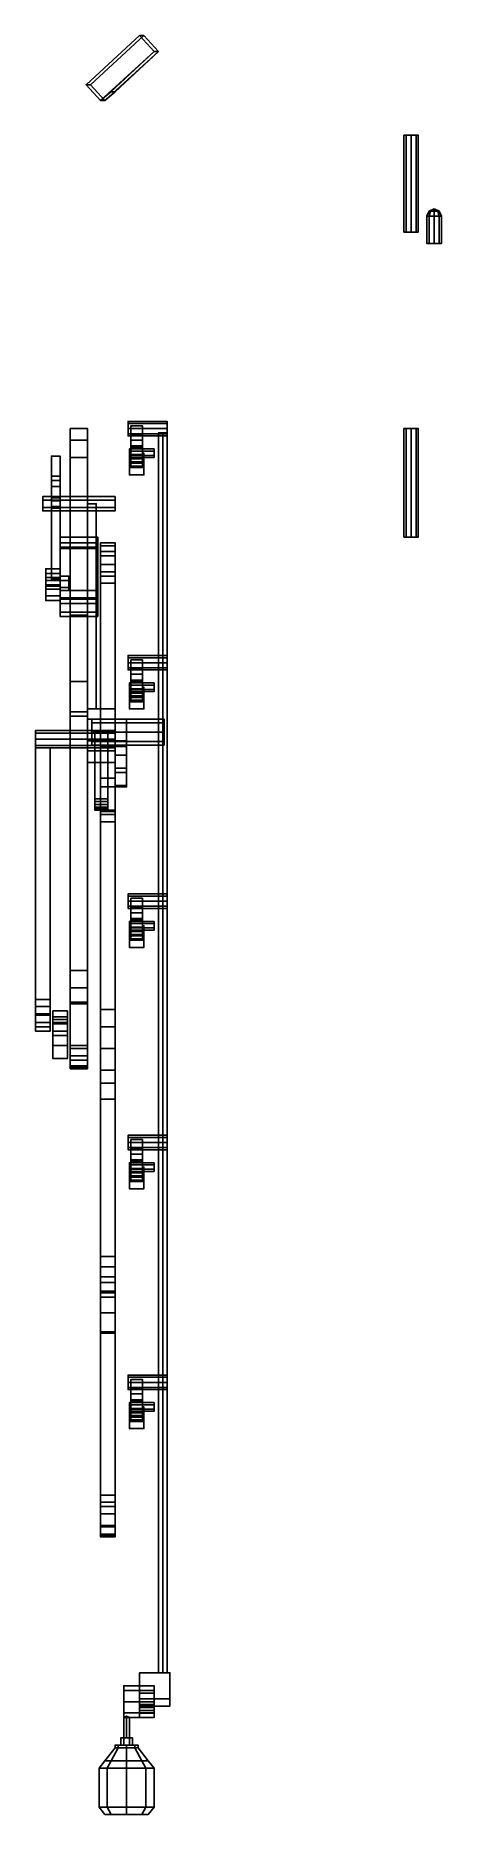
# Model space of a CAD drawing. Extents: x -1.5 to 1.4, y -6 to 6.3.
import ezdxf

# ---------------------------------------------------------------- set-up
doc = ezdxf.new("R2010")
doc.units = 0
doc.layers.add('B2', color=1, linetype='CONTINUOUS')
doc.layers.add('S2', color=5, linetype='CONTINUOUS')

msp = doc.modelspace()

# ---------------------------------------------------------------- linework, layer by layer
at = {"layer": 'B2'}
for points in [[(-0.7, 6.31, 0.61), (-1.07, 5.97, 0.61), (-1.1, 5.97, 0.61), (-0.73, 6.31, 0.61)], [(-1.1, 5.97, 0.61), (-1, 5.86, 0.45), (-0.63, 6.2, 0.45), (-0.73, 6.31, 0.61)], [(-0.6, 6.2, 0.45), (-0.97, 5.86, 0.45), (-1.07, 5.97, 0.61), (-0.7, 6.31, 0.61)], [(-0.73, 6.31, 0.61), (-0.63, 6.2, 0.45), (-0.6, 6.2, 0.45), (-0.7, 6.31, 0.61)], [(-1, 5.86, 0.45), (-1, 5.86, 0.2), (-0.63, 6.2, 0.2), (-0.63, 6.2, 0.45)], [(-1, 5.86, 0.2), (-0.93, 5.92, 0.09), (-0.63, 6.2, 0.09), (-0.63, 6.2, 0.2)], [(-0.6, 6.2, 0.2), (-0.97, 5.86, 0.2), (-0.97, 5.86, 0.45), (-0.6, 6.2, 0.45)], [(-0.6, 6.2, 0.09), (-0.9, 5.92, 0.09), (-0.97, 5.86, 0.2), (-0.6, 6.2, 0.2)], [(-0.63, 6.2, 0.09), (-0.93, 5.92, 0.09), (-0.9, 5.92, 0.09), (-0.6, 6.2, 0.09)], [(-0.63, 6.2, 0.45), (-0.63, 6.2, 0.2), (-0.6, 6.2, 0.2), (-0.6, 6.2, 0.45)], [(-0.63, 6.2, 0.2), (-0.63, 6.2, 0.09), (-0.6, 6.2, 0.09), (-0.6, 6.2, 0.2)], [(-1.07, 5.97, 0.61), (-0.97, 5.86, 0.45), (-1, 5.86, 0.45), (-1.1, 5.97, 0.61)], [(-0.97, 5.86, 0.2), (-0.9, 5.92, 0.09), (-0.93, 5.92, 0.09), (-1, 5.86, 0.2)], [(-0.97, 5.86, 0.45), (-0.97, 5.86, 0.2), (-1, 5.86, 0.2), (-1, 5.86, 0.45)], [(1.115, 5.62, 0.675), (1.15, 5.62, 0.66), (1.185, 5.62, 0.675), (1.1, 5.62, 0.71)], [(1.1, 5.62, 0.71), (1.185, 5.62, 0.675), (1.2, 5.62, 0.71), (1.115, 5.62, 0.745)], [(1.115, 5.62, 0.675), (1.1, 5.62, 0.71), (1.1, 4.95, 0.71), (1.115, 4.95, 0.675)], [(1.1, 5.62, 0.71), (1.115, 5.62, 0.745), (1.115, 4.95, 0.745), (1.1, 4.95, 0.71)], [(1.115, 5.62, 0.745), (1.2, 5.62, 0.71), (1.185, 5.62, 0.745), (1.15, 5.62, 0.76)], [(1.15, 5.62, 0.66), (1.115, 5.62, 0.675), (1.115, 4.95, 0.675), (1.15, 4.95, 0.66)], [(1.115, 5.62, 0.745), (1.15, 5.62, 0.76), (1.15, 4.95, 0.76), (1.115, 4.95, 0.745)], [(1.185, 5.62, 0.675), (1.15, 5.62, 0.66), (1.15, 4.95, 0.66), (1.185, 4.95, 0.675)], [(1.15, 5.62, 0.76), (1.185, 5.62, 0.745), (1.185, 4.95, 0.745), (1.15, 4.95, 0.76)], [(1.2, 5.62, 0.71), (1.185, 5.62, 0.675), (1.185, 4.95, 0.675), (1.2, 4.95, 0.71)], [(1.185, 5.62, 0.745), (1.2, 5.62, 0.71), (1.2, 4.95, 0.71), (1.185, 4.95, 0.745)], [(1.275, 5.095, 1.34), (1.26, 5.06, 1.34), (1.275, 5.06, 1.305), (1.285, 5.095, 1.315)], [(1.285, 5.095, 1.365), (1.275, 5.06, 1.375), (1.26, 5.06, 1.34), (1.275, 5.095, 1.34)], [(1.275, 5.06, 1.305), (1.26, 5.06, 1.34), (1.26, 4.87, 1.34), (1.275, 4.87, 1.305)], [(1.26, 5.06, 1.34), (1.275, 5.06, 1.375), (1.275, 4.87, 1.375), (1.26, 4.87, 1.34)], [(1.31, 5.11, 1.34), (1.275, 5.095, 1.34), (1.285, 5.095, 1.315), (1.31, 5.11, 1.34)], [(1.31, 5.11, 1.34), (1.285, 5.095, 1.365), (1.275, 5.095, 1.34), (1.31, 5.11, 1.34)], [(1.285, 5.095, 1.315), (1.275, 5.06, 1.305), (1.31, 5.06, 1.29), (1.31, 5.095, 1.305)], [(1.31, 5.095, 1.375), (1.31, 5.06, 1.39), (1.275, 5.06, 1.375), (1.285, 5.095, 1.365)], [(1.31, 5.06, 1.29), (1.275, 5.06, 1.305), (1.275, 4.87, 1.305), (1.31, 4.87, 1.29)], [(1.275, 5.06, 1.375), (1.31, 5.06, 1.39), (1.31, 4.87, 1.39), (1.275, 4.87, 1.375)], [(1.31, 5.11, 1.34), (1.285, 5.095, 1.315), (1.31, 5.095, 1.305), (1.31, 5.11, 1.34)], [(1.31, 5.11, 1.34), (1.31, 5.095, 1.375), (1.285, 5.095, 1.365), (1.31, 5.11, 1.34)], [(1.31, 5.11, 1.34), (1.335, 5.095, 1.315), (1.345, 5.095, 1.34), (1.31, 5.11, 1.34)], [(1.31, 5.11, 1.34), (1.31, 5.095, 1.305), (1.335, 5.095, 1.315), (1.31, 5.11, 1.34)], [(1.31, 5.11, 1.34), (1.335, 5.095, 1.365), (1.31, 5.095, 1.375), (1.31, 5.11, 1.34)], [(1.31, 5.11, 1.34), (1.345, 5.095, 1.34), (1.335, 5.095, 1.365), (1.31, 5.11, 1.34)], [(1.31, 5.095, 1.305), (1.31, 5.06, 1.29), (1.345, 5.06, 1.305), (1.335, 5.095, 1.315)], [(1.335, 5.095, 1.365), (1.345, 5.06, 1.375), (1.31, 5.06, 1.39), (1.31, 5.095, 1.375)], [(1.345, 5.06, 1.305), (1.31, 5.06, 1.29), (1.31, 4.87, 1.29), (1.345, 4.87, 1.305)], [(1.31, 5.06, 1.39), (1.345, 5.06, 1.375), (1.345, 4.87, 1.375), (1.31, 4.87, 1.39)], [(1.335, 5.095, 1.315), (1.345, 5.06, 1.305), (1.36, 5.06, 1.34), (1.345, 5.095, 1.34)], [(1.345, 5.095, 1.34), (1.36, 5.06, 1.34), (1.345, 5.06, 1.375), (1.335, 5.095, 1.365)], [(1.36, 5.06, 1.34), (1.345, 5.06, 1.305), (1.345, 4.87, 1.305), (1.36, 4.87, 1.34)], [(1.345, 5.06, 1.375), (1.36, 5.06, 1.34), (1.36, 4.87, 1.34), (1.345, 4.87, 1.375)], [(-1.09, 3.59, 0.98), (-1.09, 3.51, 0.98), (-1.21, 3.51, 0.98), (-1.21, 3.59, 0.98)], [(-1.21, 3.59, 0.91), (-1.21, 1.84, 0.91), (-1.09, 1.84, 0.91), (-1.09, 3.59, 0.91)], [(-1.21, 3.51, 0.98), (-1.21, 1.84, 0.91), (-1.21, 3.59, 0.91), (-1.21, 3.59, 0.98)], [(-1.09, 3.59, 0.91), (-1.09, 1.84, 0.91), (-1.09, 3.51, 0.98), (-1.09, 3.59, 0.98)], [(1.115, 3.59, 0.675), (1.1, 3.59, 0.71), (1.1, 2.84, 0.71), (1.115, 2.84, 0.675)], [(1.1, 3.59, 0.71), (1.115, 3.59, 0.745), (1.115, 2.84, 0.745), (1.1, 2.84, 0.71)], [(1.15, 3.59, 0.66), (1.115, 3.59, 0.675), (1.115, 2.84, 0.675), (1.15, 2.84, 0.66)], [(1.115, 3.59, 0.745), (1.15, 3.59, 0.76), (1.15, 2.84, 0.76), (1.115, 2.84, 0.745)], [(1.185, 3.59, 0.675), (1.15, 3.59, 0.66), (1.15, 2.84, 0.66), (1.185, 2.84, 0.675)], [(1.15, 3.59, 0.76), (1.185, 3.59, 0.745), (1.185, 2.84, 0.745), (1.15, 2.84, 0.76)], [(1.2, 3.59, 0.71), (1.185, 3.59, 0.675), (1.185, 2.84, 0.675), (1.2, 2.84, 0.71)], [(1.185, 3.59, 0.745), (1.2, 3.59, 0.71), (1.2, 2.84, 0.71), (1.185, 2.84, 0.745)], [(-1.21, 3.39, 1.02), (-1.21, 3.51, 0.98), (-1.09, 3.51, 0.98), (-1.09, 3.39, 1.02)], [(-1.21, 1.63, 1.02), (-1.21, 1.84, 0.91), (-1.21, 3.51, 0.98), (-1.21, 3.39, 1.02)], [(-1.09, 3.51, 0.98), (-1.09, 1.84, 0.91), (-1.09, 1.63, 1.02), (-1.09, 3.39, 1.02)], [(-1.28, 3.4, 1.37), (-1.28, 3.26, 1.37), (-1.34, 3.26, 1.37), (-1.34, 3.4, 1.37)], [(-1.34, 3.4, 1.3), (-1.34, 3.23, 1.3), (-1.28, 3.23, 1.3), (-1.28, 3.4, 1.3)], [(-1.34, 3.26, 1.37), (-1.34, 3.23, 1.3), (-1.34, 3.4, 1.3), (-1.34, 3.4, 1.37)], [(-1.28, 3.4, 1.3), (-1.28, 3.23, 1.3), (-1.28, 3.26, 1.37), (-1.28, 3.4, 1.37)], [(-1.09, 3.39, 1.02), (-1.09, 1.63, 1.02), (-1.21, 1.63, 1.02), (-1.21, 3.39, 1.02)], [(-1.28, 3.26, 1.37), (-1.28, 3.23, 1.43), (-1.34, 3.23, 1.43), (-1.34, 3.26, 1.37)], [(-1.34, 3.23, 1.43), (-1.34, 3.19, 1.34), (-1.34, 3.23, 1.3), (-1.34, 3.26, 1.37)], [(-1.34, 3.11, 1.43), (-1.34, 3.11, 1.34), (-1.34, 3.19, 1.34), (-1.34, 3.23, 1.43)], [(-1.34, 3.23, 1.3), (-1.34, 3.19, 1.34), (-1.28, 3.19, 1.34), (-1.28, 3.23, 1.3)], [(-1.28, 3.23, 1.43), (-1.28, 3.11, 1.43), (-1.34, 3.11, 1.43), (-1.34, 3.23, 1.43)], [(-1.28, 3.23, 1.3), (-1.28, 3.19, 1.34), (-1.28, 3.23, 1.43), (-1.28, 3.26, 1.37)], [(-1.28, 3.19, 1.34), (-1.28, 3.11, 1.34), (-1.28, 3.11, 1.43), (-1.28, 3.23, 1.43)], [(-1.4, 3.045, 1.447), (-1.4, 3.095, 1.447), (-1.4, 3.12, 1.49), (-1.4, 3.02, 1.49)], [(-1.4, 3.02, 1.49), (-1.4, 3.12, 1.49), (-1.4, 3.095, 1.533), (-1.4, 3.045, 1.533)], [(-1.4, 3.12, 1.49), (-1.4, 3.095, 1.447), (-0.9, 3.095, 1.447), (-0.9, 3.12, 1.49)], [(-1.4, 3.095, 1.533), (-1.4, 3.12, 1.49), (-0.9, 3.12, 1.49), (-0.9, 3.095, 1.533)], [(-1.4, 3.095, 1.447), (-1.4, 3.045, 1.447), (-0.9, 3.045, 1.447), (-0.9, 3.095, 1.447)], [(-1.4, 3.045, 1.533), (-1.4, 3.095, 1.533), (-0.9, 3.095, 1.533), (-0.9, 3.045, 1.533)], [(-1.34, 3.19, 1.34), (-1.34, 3.11, 1.34), (-1.28, 3.11, 1.34), (-1.28, 3.19, 1.34)], [(-1.34, 3.11, 1.34), (-1.34, 3.09, 0.42), (-1.28, 3.09, 0.42), (-1.28, 3.11, 1.34)], [(-1.34, 3.04, 1.34), (-1.34, 3.05, 0.42), (-1.34, 3.09, 0.42), (-1.34, 3.11, 1.34)], [(-1.34, 3.11, 1.67), (-1.34, 3.11, 1.34), (-1.28, 3.11, 1.34), (-1.28, 3.11, 1.67)], [(-1.34, 3.04, 1.67), (-1.34, 3.04, 1.34), (-1.34, 3.11, 1.34), (-1.34, 3.11, 1.67)], [(-1.28, 3.11, 1.67), (-1.28, 3.04, 1.67), (-1.34, 3.04, 1.67), (-1.34, 3.11, 1.67)], [(-1.34, 3.09, 0.42), (-1.34, 3.05, 0.42), (-1.28, 3.05, 0.42), (-1.28, 3.09, 0.42)], [(-1.28, 3.09, 0.42), (-1.28, 3.05, 0.42), (-1.28, 3.04, 1.34), (-1.28, 3.11, 1.34)], [(-1.28, 3.11, 1.34), (-1.28, 3.04, 1.34), (-1.28, 3.04, 1.67), (-1.28, 3.11, 1.67)], [(-1.4, 3.045, 1.447), (-1.4, 3.02, 1.49), (-0.9, 3.02, 1.49), (-0.9, 3.045, 1.447)], [(-1.4, 3.02, 1.49), (-1.4, 3.045, 1.533), (-0.9, 3.045, 1.533), (-0.9, 3.02, 1.49)], [(-1.28, 3.04, 1.34), (-1.28, 3.05, 0.45), (-1.34, 3.05, 0.45), (-1.34, 3.04, 1.34)], [(-1.34, 3.05, 0.42), (-1.34, 2.55, 0.44), (-1.28, 2.55, 0.44), (-1.28, 3.05, 0.42)], [(-1.28, 3.05, 0.45), (-1.28, 2.55, 0.47), (-1.34, 2.55, 0.47), (-1.34, 3.05, 0.45)], [(-1.34, 3.05, 0.45), (-1.34, 2.55, 0.47), (-1.34, 2.55, 0.44), (-1.34, 3.05, 0.42)], [(-1.28, 3.04, 1.67), (-1.28, 3.04, 1.34), (-1.34, 3.04, 1.34), (-1.34, 3.04, 1.67)], [(-1.28, 2.55, 0.44), (-1.28, 2.55, 0.47), (-1.28, 3.05, 0.45), (-1.28, 3.05, 0.42)], [(-1.09, 3.07, 1.44), (-1.09, 1.65, 1.44), (-1.03, 1.65, 1.44), (-1.03, 3.07, 1.44)], [(-1.03, 3.07, 1.5), (-1.03, 1.65, 1.5), (-1.09, 1.65, 1.5), (-1.09, 3.07, 1.5)], [(-1.09, 3.07, 1.5), (-1.09, 1.65, 1.5), (-1.09, 1.65, 1.44), (-1.09, 3.07, 1.44)], [(-1.03, 1.65, 1.44), (-1.03, 1.65, 1.5), (-1.03, 3.07, 1.5), (-1.03, 3.07, 1.44)], [(-1.02, 2.84, 0.81), (-1.02, 2.8, 0.81), (-1.28, 2.8, 0.81), (-1.28, 2.84, 0.81)], [(-1.28, 2.84, 0.61), (-1.28, 2.47, 0.61), (-1.02, 2.47, 0.61), (-1.02, 2.84, 0.61)], [(-1.28, 2.84, 0.81), (-1.28, 2.84, 0.61), (-1.02, 2.84, 0.61), (-1.02, 2.84, 0.81)], [(-1.28, 2.42, 0.81), (-1.28, 2.47, 0.61), (-1.28, 2.84, 0.61), (-1.28, 2.84, 0.81)], [(-1.02, 2.84, 0.61), (-1.02, 2.47, 0.61), (-1.02, 2.42, 0.81), (-1.02, 2.84, 0.81)], [(-1.28, 2.8, 0.89), (-1.28, 2.76, 0.87), (-1.02, 2.76, 0.87), (-1.02, 2.8, 0.89)], [(-1.28, 2.29, 0.89), (-1.28, 2.38, 0.87), (-1.28, 2.76, 0.87), (-1.28, 2.8, 0.89)], [(-1.28, 2.76, 0.84), (-1.28, 2.8, 0.81), (-1.02, 2.8, 0.81), (-1.02, 2.76, 0.84)], [(-1.28, 2.41, 0.84), (-1.28, 2.42, 0.81), (-1.28, 2.8, 0.81), (-1.28, 2.76, 0.84)], [(-1.28, 2.77, 1.07), (-1.28, 2.8, 1.04), (-1.02, 2.8, 1.04), (-1.02, 2.77, 1.07)], [(-1.28, 2.32, 1.07), (-1.28, 2.29, 1.04), (-1.28, 2.8, 1.04), (-1.28, 2.77, 1.07)], [(-1.28, 2.8, 1.04), (-1.28, 2.8, 0.89), (-1.02, 2.8, 0.89), (-1.02, 2.8, 1.04)], [(-1.28, 2.29, 1.04), (-1.28, 2.29, 0.89), (-1.28, 2.8, 0.89), (-1.28, 2.8, 1.04)], [(-1.02, 2.77, 1.07), (-1.02, 2.32, 1.07), (-1.28, 2.32, 1.07), (-1.28, 2.77, 1.07)], [(-1.28, 2.76, 0.87), (-1.28, 2.76, 0.84), (-1.02, 2.76, 0.84), (-1.02, 2.76, 0.87)], [(-1.28, 2.38, 0.87), (-1.28, 2.41, 0.84), (-1.28, 2.76, 0.84), (-1.28, 2.76, 0.87)], [(-1.02, 2.76, 0.87), (-1.02, 2.38, 0.87), (-1.02, 2.29, 0.89), (-1.02, 2.8, 0.89)], [(-1.02, 2.8, 0.81), (-1.02, 2.42, 0.81), (-1.02, 2.41, 0.84), (-1.02, 2.76, 0.84)], [(-1.02, 2.8, 1.04), (-1.02, 2.29, 1.04), (-1.02, 2.32, 1.07), (-1.02, 2.77, 1.07)], [(-1.02, 2.8, 0.89), (-1.02, 2.29, 0.89), (-1.02, 2.29, 1.04), (-1.02, 2.8, 1.04)], [(-1.02, 2.76, 0.84), (-1.02, 2.41, 0.84), (-1.02, 2.38, 0.87), (-1.02, 2.76, 0.87)], [(-1, 2.65, 0.21), (-1, 2.71, 0.21), (-1, 2.8, 0.37), (-1, 2.74, 0.44)], [(-1, 2.71, 0.21), (-1, 2.78, 0.25), (-1, 2.8, 0.31), (-1, 2.8, 0.37)], [(-1, 2.8, 0.37), (-1, 2.8, 0.31), (-0.9, 2.8, 0.31), (-0.9, 2.8, 0.37)], [(-1, 2.8, 0.31), (-1, 2.78, 0.25), (-0.9, 2.78, 0.25), (-0.9, 2.8, 0.31)], [(-1, 2.74, 0.44), (-1, 2.8, 0.37), (-0.9, 2.8, 0.37), (-0.9, 2.74, 0.44)], [(-0.9, 2.71, 0.21), (-0.9, 2.78, 0.25), (-1, 2.78, 0.25), (-1, 2.71, 0.21)], [(-1, 2.6, 0.23), (-1, 2.65, 0.21), (-1, 2.74, 0.44), (-1, 2.6, 0.44)], [(-1, 2.6, 0.44), (-1, 2.74, 0.44), (-0.9, 2.74, 0.44), (-0.9, 2.6, 0.44)], [(-0.9, 2.65, 0.21), (-0.9, 2.71, 0.21), (-1, 2.71, 0.21), (-1, 2.65, 0.21)], [(-0.9, 2.8, 0.37), (-0.9, 2.71, 0.21), (-0.9, 2.65, 0.21), (-0.9, 2.74, 0.44)], [(-0.9, 2.8, 0.31), (-0.9, 2.78, 0.25), (-0.9, 2.71, 0.21), (-0.9, 2.8, 0.37)], [(-0.9, 2.74, 0.44), (-0.9, 2.65, 0.21), (-0.9, 2.6, 0.23), (-0.9, 2.6, 0.44)], [(-1.38, 2.4, 0.71), (-1.38, 2.588, 0.632), (-1.38, 2.62, 0.71), (-1.38, 2.432, 0.788)], [(-1.38, 2.432, 0.788), (-1.38, 2.62, 0.71), (-1.38, 2.588, 0.788), (-1.38, 2.51, 0.82)], [(-1.38, 2.62, 0.71), (-1.38, 2.588, 0.632), (-1.28, 2.588, 0.632), (-1.28, 2.62, 0.71)], [(-1.38, 2.588, 0.788), (-1.38, 2.62, 0.71), (-1.28, 2.62, 0.71), (-1.28, 2.588, 0.788)], [(-1.38, 2.432, 0.632), (-1.38, 2.51, 0.6), (-1.38, 2.588, 0.632), (-1.38, 2.4, 0.71)], [(-1.38, 2.588, 0.632), (-1.38, 2.51, 0.6), (-1.28, 2.51, 0.6), (-1.28, 2.588, 0.632)], [(-1.38, 2.51, 0.82), (-1.38, 2.588, 0.788), (-1.28, 2.588, 0.788), (-1.28, 2.51, 0.82)], [(-0.9, 2.6, 0.23), (-0.9, 2.65, 0.21), (-1, 2.65, 0.21), (-1, 2.6, 0.23)], [(-1, 2.57, 0.26), (-1, 2.6, 0.23), (-1, 2.6, 0.44), (-1, 2.57, 0.39)], [(-0.9, 2.57, 0.26), (-0.9, 2.6, 0.23), (-1, 2.6, 0.23), (-1, 2.57, 0.26)], [(-1, 2.57, 0.39), (-1, 2.6, 0.44), (-0.9, 2.6, 0.44), (-0.9, 2.57, 0.39)], [(-0.9, 2.6, 0.44), (-0.9, 2.6, 0.23), (-0.9, 2.57, 0.26), (-0.9, 2.57, 0.39)], [(-1.38, 2.5, 0.415), (-1.38, 2.54, 0.415), (-1.38, 2.56, 0.45), (-1.38, 2.48, 0.45)], [(-1.38, 2.48, 0.45), (-1.38, 2.56, 0.45), (-1.38, 2.54, 0.485), (-1.38, 2.5, 0.485)], [(-1.38, 2.56, 0.45), (-1.38, 2.54, 0.415), (-1.28, 2.54, 0.415), (-1.28, 2.56, 0.45)], [(-1.38, 2.54, 0.485), (-1.38, 2.56, 0.45), (-1.28, 2.56, 0.45), (-1.28, 2.54, 0.485)], [(-1.38, 2.54, 0.415), (-1.38, 2.5, 0.415), (-1.28, 2.5, 0.415), (-1.28, 2.54, 0.415)], [(-1.38, 2.5, 0.485), (-1.38, 2.54, 0.485), (-1.28, 2.54, 0.485), (-1.28, 2.5, 0.485)], [(-1.38, 2.51, 0.6), (-1.38, 2.432, 0.632), (-1.28, 2.432, 0.632), (-1.28, 2.51, 0.6)], [(-1.38, 2.432, 0.788), (-1.38, 2.51, 0.82), (-1.28, 2.51, 0.82), (-1.28, 2.432, 0.788)], [(-1.38, 2.5, 0.415), (-1.38, 2.48, 0.45), (-1.28, 2.48, 0.45), (-1.28, 2.5, 0.415)], [(-1.38, 2.48, 0.45), (-1.38, 2.5, 0.485), (-1.28, 2.5, 0.485), (-1.28, 2.48, 0.45)], [(-1.22, 2.54, 0.41), (-1.22, 2.57, 0.44), (-1.28, 2.57, 0.44), (-1.28, 2.54, 0.41)], [(-1.28, 2.54, 0.41), (-1.28, 2.57, 0.44), (-1.28, 2.47, 0.44), (-1.28, 2.49, 0.41)], [(-1.22, 2.57, 0.44), (-1.22, 2.57, 0.61), (-1.28, 2.57, 0.61), (-1.28, 2.57, 0.44)], [(-1.28, 2.57, 0.44), (-1.28, 2.57, 0.61), (-1.28, 2.47, 0.61), (-1.28, 2.47, 0.44)], [(-1.22, 2.49, 0.41), (-1.22, 2.54, 0.41), (-1.28, 2.54, 0.41), (-1.28, 2.49, 0.41)], [(-1.28, 2.49, 0.41), (-1.28, 2.47, 0.44), (-1.22, 2.47, 0.44), (-1.22, 2.49, 0.41)], [(-1.28, 2.47, 0.44), (-1.28, 2.47, 0.61), (-1.22, 2.47, 0.61), (-1.22, 2.47, 0.44)], [(-1.02, 2.42, 0.81), (-1.02, 2.47, 0.61), (-1.28, 2.47, 0.61), (-1.28, 2.42, 0.81)], [(-1.22, 2.47, 0.44), (-1.22, 2.57, 0.44), (-1.22, 2.54, 0.41), (-1.22, 2.49, 0.41)], [(-1.22, 2.47, 0.61), (-1.22, 2.57, 0.61), (-1.22, 2.57, 0.44), (-1.22, 2.47, 0.44)], [(-1.21, 2.47, 0.61), (-1.21, 2.3, 0.62), (-1.09, 2.3, 0.62), (-1.09, 2.47, 0.61)], [(-1.21, 2.3, 0.77), (-1.21, 2.3, 0.62), (-1.21, 2.47, 0.61), (-1.21, 2.42, 0.81)], [(-1.09, 2.47, 0.61), (-1.09, 2.3, 0.62), (-1.09, 2.3, 0.77), (-1.09, 2.42, 0.81)], [(-1, 2.52, 0.29), (-1, 2.57, 0.26), (-1, 2.57, 0.39), (-1, 2.52, 0.37)], [(-0.9, 2.52, 0.29), (-0.9, 2.57, 0.26), (-1, 2.57, 0.26), (-1, 2.52, 0.29)], [(-1, 2.52, 0.37), (-1, 2.57, 0.39), (-0.9, 2.57, 0.39), (-0.9, 2.52, 0.37)], [(-1, 1.39, 0.37), (-1, 1.39, 0.29), (-1, 2.52, 0.29), (-1, 2.52, 0.37)], [(-1, 2.52, 0.29), (-1, 1.39, 0.29), (-0.9, 1.39, 0.29), (-0.9, 2.52, 0.29)], [(-0.9, 2.52, 0.37), (-0.9, 1.39, 0.37), (-1, 1.39, 0.37), (-1, 2.52, 0.37)], [(-0.9, 2.57, 0.39), (-0.9, 2.57, 0.26), (-0.9, 2.52, 0.29), (-0.9, 2.52, 0.37)], [(-0.9, 2.52, 0.29), (-0.9, 1.39, 0.29), (-0.9, 1.39, 0.37), (-0.9, 2.52, 0.37)], [(-1.38, 2.432, 0.632), (-1.38, 2.4, 0.71), (-1.28, 2.4, 0.71), (-1.28, 2.432, 0.632)], [(-1.38, 2.4, 0.71), (-1.38, 2.432, 0.788), (-1.28, 2.432, 0.788), (-1.28, 2.4, 0.71)], [(-1.02, 2.41, 0.84), (-1.02, 2.42, 0.81), (-1.28, 2.42, 0.81), (-1.28, 2.41, 0.84)], [(-1.02, 2.38, 0.87), (-1.02, 2.41, 0.84), (-1.28, 2.41, 0.84), (-1.28, 2.38, 0.87)], [(-1.02, 2.29, 0.89), (-1.02, 2.38, 0.87), (-1.28, 2.38, 0.87), (-1.28, 2.29, 0.89)], [(-1.09, 2.42, 0.81), (-1.09, 2.3, 0.77), (-1.21, 2.3, 0.77), (-1.21, 2.42, 0.81)], [(-1.02, 2.32, 1.07), (-1.02, 2.29, 1.04), (-1.28, 2.29, 1.04), (-1.28, 2.32, 1.07)], [(-1.02, 2.29, 1.04), (-1.02, 2.29, 0.89), (-1.28, 2.29, 0.89), (-1.28, 2.29, 1.04)], [(-1.21, 2.3, 0.62), (-1.21, -0.16, 0.34), (-1.09, -0.16, 0.34), (-1.09, 2.3, 0.62)], [(-1.21, -0.16, 0.51), (-1.21, -0.16, 0.34), (-1.21, 2.3, 0.62), (-1.21, 2.3, 0.77)], [(-1.09, 2.3, 0.77), (-1.09, -0.16, 0.51), (-1.21, -0.16, 0.51), (-1.21, 2.3, 0.77)], [(-1.09, 2.3, 0.62), (-1.09, -0.16, 0.34), (-1.09, -0.16, 0.51), (-1.09, 2.3, 0.77)], [(-1.21, 1.84, 0.91), (-1.21, 1.63, 0.96), (-1.09, 1.63, 0.96), (-1.09, 1.84, 0.91)], [(-1.21, 1.63, 1.02), (-1.21, 1.63, 0.96), (-1.21, 1.84, 0.91), (-1.21, 1.63, 1.02)], [(-1.09, 1.84, 0.91), (-1.09, 1.63, 0.96), (-1.09, 1.63, 1.02)], [(-1.21, 1.63, 2.08), (-1.21, 1.63, 1.02), (-1.09, 1.63, 1.02), (-1.09, 1.63, 2.08)], [(-1.21, 1.6, 2.08), (-1.21, 1.6, 0.96), (-1.21, 1.63, 0.96), (-1.21, 1.63, 2.08)], [(-1.21, 1.63, 0.96), (-1.21, 1.6, 0.96), (-1.09, 1.6, 0.96), (-1.09, 1.63, 0.96)], [(-0.9, 1.65, 1.86), (-0.9, 1.58, 1.86), (-1.09, 1.58, 1.86), (-1.09, 1.65, 1.86)], [(-1.09, 1.65, 1.41), (-1.09, 1.58, 1.41), (-0.9, 1.58, 1.41), (-0.9, 1.65, 1.41)], [(-1.09, 1.65, 1.86), (-1.09, 1.65, 1.41), (-0.9, 1.65, 1.41), (-0.9, 1.65, 1.86)], [(-1.09, 1.58, 1.86), (-1.09, 1.58, 1.41), (-1.09, 1.65, 1.41), (-1.09, 1.65, 1.86)], [(-1.09, 1.63, 0.96), (-1.09, 1.6, 0.96), (-1.09, 1.6, 2.08), (-1.09, 1.63, 2.08)], [(-0.9, 1.65, 1.41), (-0.9, 1.58, 1.41), (-0.9, 1.58, 1.86), (-0.9, 1.65, 1.86)], [(-1.45, 1.44, 1.12), (-1.45, 1.482, 1.018), (-1.45, 1.5, 1.06), (-1.45, 1.482, 1.102)], [(-1.45, 1.5, 1.06), (-1.45, 1.482, 1.018), (-0.9, 1.482, 1.018), (-0.9, 1.5, 1.06)], [(-1.45, 1.482, 1.102), (-1.45, 1.5, 1.06), (-0.9, 1.5, 1.06), (-0.9, 1.482, 1.102)], [(-1.45, 1.398, 1.102), (-1.45, 1.44, 1), (-1.45, 1.482, 1.018), (-1.45, 1.44, 1.12)], [(-1.45, 1.482, 1.018), (-1.45, 1.44, 1), (-0.9, 1.44, 1), (-0.9, 1.482, 1.018)], [(-1.45, 1.44, 1.12), (-1.45, 1.482, 1.102), (-0.9, 1.482, 1.102), (-0.9, 1.44, 1.12)], [(-1.09, 1.6, 2.08), (-1.09, 1.6, 0.96), (-1.21, 1.6, 0.96), (-1.21, 1.6, 2.08)], [(-0.9, 1.58, 1.81), (-0.9, 1.43, 1.63), (-1.09, 1.43, 1.63), (-1.09, 1.58, 1.81)], [(-1.09, 1.58, 1.41), (-1.09, 1.28, 1.41), (-0.9, 1.28, 1.41), (-0.9, 1.58, 1.41)], [(-1.09, 1.43, 1.63), (-1.09, 1.28, 1.41), (-1.09, 1.58, 1.41), (-1.09, 1.58, 1.81)], [(-0.9, 1.58, 1.86), (-0.9, 1.58, 1.81), (-1.09, 1.58, 1.81), (-1.09, 1.58, 1.86)], [(-1.06, 1.4, 2.05), (-1.06, 1.554, 1.986), (-1.06, 1.58, 2.05), (-1.06, 1.426, 2.114)], [(-1.06, 1.426, 2.114), (-1.06, 1.58, 2.05), (-1.06, 1.554, 2.114), (-1.06, 1.49, 2.14)], [(-1.06, 1.58, 2.05), (-1.06, 1.554, 1.986), (-0.56, 1.554, 1.986), (-0.56, 1.58, 2.05)], [(-1.06, 1.554, 2.114), (-1.06, 1.58, 2.05), (-0.56, 1.58, 2.05), (-0.56, 1.554, 2.114)], [(-1.06, 1.426, 1.986), (-1.06, 1.49, 1.96), (-1.06, 1.554, 1.986), (-1.06, 1.4, 2.05)], [(-1.06, 1.554, 1.986), (-1.06, 1.49, 1.96), (-0.56, 1.49, 1.96), (-0.56, 1.554, 1.986)], [(-1.06, 1.49, 2.14), (-1.06, 1.554, 2.114), (-0.56, 1.554, 2.114), (-0.56, 1.49, 2.14)], [(-1.06, 1.49, 1.96), (-1.06, 1.426, 1.986), (-0.56, 1.426, 1.986), (-0.56, 1.49, 1.96)], [(-1.06, 1.426, 2.114), (-1.06, 1.49, 2.14), (-0.56, 1.49, 2.14), (-0.56, 1.426, 2.114)], [(-0.95, 1.49, 2.14), (-0.95, 0.99, 2.21), (-1.04, 0.99, 2.21), (-1.04, 1.49, 2.14)], [(-1.04, 1.49, 1.96), (-1.04, 0.97, 2.13), (-0.95, 0.97, 2.13), (-0.95, 1.49, 1.96)], [(-1.04, 0.99, 2.21), (-1.04, 0.97, 2.13), (-1.04, 1.49, 1.96), (-1.04, 1.49, 2.14)], [(-0.95, 1.49, 1.96), (-0.95, 0.97, 2.13), (-0.95, 0.99, 2.21), (-0.95, 1.49, 2.14)], [(-0.9, 1.39, 1.5), (-0.9, 1.58, 1.2), (-0.82, 1.58, 1.2), (-0.82, 1.39, 1.5)], [(-0.9, 1.4, 1.17), (-0.9, 1.58, 1.2), (-0.9, 1.39, 1.5), (-0.9, 1.21, 1.5)], [(-0.82, 1.49, 1.09), (-0.82, 1.58, 1.17), (-0.9, 1.58, 1.17), (-0.9, 1.49, 1.09)], [(-0.9, 1.49, 1.09), (-0.9, 1.58, 1.17), (-0.9, 1.58, 1.2), (-0.9, 1.4, 1.17)], [(-0.9, 1.58, 1.2), (-0.9, 1.58, 1.17), (-0.82, 1.58, 1.17), (-0.82, 1.58, 1.2)], [(-0.9, 1.58, 1.41), (-0.9, 1.28, 1.41), (-0.9, 1.43, 1.63), (-0.9, 1.58, 1.81)], [(-0.9, 1.49, 1.09), (-0.9, 1.43, 1.02), (-0.82, 1.43, 1.02), (-0.82, 1.49, 1.09)], [(-0.9, 1.33, 1.08), (-0.9, 1.43, 1.02), (-0.9, 1.49, 1.09), (-0.9, 1.4, 1.17)], [(-0.82, 1.39, 1.5), (-0.82, 1.58, 1.2), (-0.82, 1.4, 1.17), (-0.82, 1.21, 1.5)], [(-0.82, 1.58, 1.2), (-0.82, 1.58, 1.17), (-0.82, 1.49, 1.09), (-0.82, 1.4, 1.17)], [(-0.82, 1.49, 1.09), (-0.82, 1.43, 1.02), (-0.82, 1.33, 1.08), (-0.82, 1.4, 1.17)], [(-1.45, 1.38, 1.06), (-1.45, 1.398, 1.018), (-1.45, 1.44, 1), (-1.45, 1.398, 1.102)], [(-1.45, 1.44, 1), (-1.45, 1.398, 1.018), (-0.9, 1.398, 1.018), (-0.9, 1.44, 1)], [(-1.45, 1.398, 1.102), (-1.45, 1.44, 1.12), (-0.9, 1.44, 1.12), (-0.9, 1.398, 1.102)], [(-1.45, 1.398, 1.018), (-1.45, 1.38, 1.06), (-0.9, 1.38, 1.06), (-0.9, 1.398, 1.018)], [(-1.45, 1.38, 1.06), (-1.45, 1.398, 1.102), (-0.9, 1.398, 1.102), (-0.9, 1.38, 1.06)], [(-1.45, -0.36, 0.8), (-1.45, 1.38, 1.08), (-1.35, 1.38, 1.08), (-1.35, -0.36, 0.8)], [(-1.45, -0.36, 0.74), (-1.45, 1.38, 1.01), (-1.45, 1.38, 1.08), (-1.45, -0.36, 0.8)], [(-1.35, -0.36, 0.74), (-1.35, 1.38, 1.01), (-1.45, 1.38, 1.01), (-1.45, -0.36, 0.74)], [(-1.35, 1.38, 1.08), (-1.35, 1.38, 1.01), (-1.35, -0.36, 0.74), (-1.35, -0.36, 0.8)], [(-0.9, 1.43, 1.63), (-0.9, 1.36, 1.58), (-1.09, 1.36, 1.58), (-1.09, 1.43, 1.63)], [(-1.09, 1.36, 1.58), (-1.09, 1.28, 1.41), (-1.09, 1.28, 1.41), (-1.09, 1.43, 1.63)], [(-0.9, 1.36, 1.58), (-0.9, 1.28, 1.58), (-1.09, 1.28, 1.58), (-1.09, 1.36, 1.58)], [(-1.09, 1.28, 1.58), (-1.09, 1.28, 1.41), (-1.09, 1.28, 1.41), (-1.09, 1.36, 1.58)], [(-1.06, 1.426, 1.986), (-1.06, 1.4, 2.05), (-0.56, 1.4, 2.05), (-0.56, 1.426, 1.986)], [(-1.06, 1.4, 2.05), (-1.06, 1.426, 2.114), (-0.56, 1.426, 2.114), (-0.56, 1.4, 2.05)], [(-1, 1.28, 0.42), (-1, 1.28, 0.24), (-1, 1.39, 0.29), (-1, 1.39, 0.37)], [(-1, 1.39, 0.29), (-1, 1.28, 0.24), (-0.9, 1.28, 0.24), (-0.9, 1.39, 0.29)], [(-0.9, 1.39, 0.37), (-0.9, 1.28, 0.42), (-1, 1.28, 0.42), (-1, 1.39, 0.37)], [(-0.82, 1.33, 1.08), (-0.82, 1.43, 1.02), (-0.9, 1.43, 1.02), (-0.9, 1.33, 1.08)], [(-0.9, 1.28, 1.41), (-0.9, 1.28, 1.41), (-0.9, 1.36, 1.58), (-0.9, 1.43, 1.63)], [(-0.82, 1.21, 1.5), (-0.82, 1.4, 1.17), (-0.9, 1.4, 1.17), (-0.9, 1.21, 1.5)], [(-0.82, 1.4, 1.17), (-0.82, 1.33, 1.08), (-0.9, 1.33, 1.08), (-0.9, 1.4, 1.17)], [(-0.9, 1.39, 0.29), (-0.9, 1.28, 0.24), (-0.9, 1.28, 0.42), (-0.9, 1.39, 0.37)], [(-0.9, 1.24, 1.89), (-0.9, 1.39, 1.5), (-0.82, 1.39, 1.5), (-0.82, 1.24, 1.89)], [(-0.9, 1.21, 1.5), (-0.9, 1.39, 1.5), (-0.9, 1.24, 1.89), (-0.9, 1.11, 1.84)], [(-0.9, 1.28, 1.41), (-0.9, 1.28, 1.41), (-0.9, 1.28, 1.58), (-0.9, 1.36, 1.58)], [(-0.82, 1.24, 1.89), (-0.82, 1.39, 1.5), (-0.82, 1.21, 1.5), (-0.82, 1.11, 1.84)], [(-0.9, 1.28, 1.58), (-0.9, 1.28, 1.41), (-1.09, 1.28, 1.41), (-1.09, 1.28, 1.58)], [(-0.95, 1.28, 1.5), (-0.95, 1.01, 1.5), (-1.04, 1.01, 1.5), (-1.04, 1.28, 1.5)], [(-1.04, 1.28, 1.43), (-1.04, 0.97, 1.43), (-0.95, 0.97, 1.43), (-0.95, 1.28, 1.43)], [(-1.04, 0.97, 1.5), (-1.04, 0.97, 1.43), (-1.04, 1.28, 1.43), (-1.04, 1.28, 1.5)], [(-1, 1.17, 0.42), (-1, 1.17, 0.22), (-1, 1.28, 0.24), (-1, 1.28, 0.42)], [(-1, 1.28, 0.24), (-1, 1.17, 0.22), (-0.9, 1.17, 0.22), (-0.9, 1.28, 0.24)], [(-0.9, 1.28, 0.42), (-0.9, 1.17, 0.42), (-1, 1.17, 0.42), (-1, 1.28, 0.42)], [(-0.95, 1.28, 1.43), (-0.95, 0.97, 1.43), (-0.95, 0.97, 1.5), (-0.95, 1.28, 1.5)], [(-0.9, 1.28, 0.24), (-0.9, 1.17, 0.22), (-0.9, 1.17, 0.42), (-0.9, 1.28, 0.42)], [(-0.9, 1.11, 1.84), (-0.9, 1.24, 1.89), (-0.9, 1.21, 1.9), (-0.9, 1.12, 1.88)], [(-0.9, 1.21, 1.9), (-0.9, 1.24, 1.89), (-0.82, 1.24, 1.89), (-0.82, 1.21, 1.9)], [(-0.82, 1.21, 1.9), (-0.82, 1.24, 1.89), (-0.82, 1.11, 1.84), (-0.82, 1.12, 1.88)], [(-1, 1.11, 0.45), (-1, 0.95, 0.19), (-1, 1.17, 0.22), (-1, 1.17, 0.42)], [(-1, 1.17, 0.22), (-1, 0.95, 0.19), (-0.9, 0.95, 0.19), (-0.9, 1.17, 0.22)], [(-0.9, 1.17, 0.42), (-0.9, 1.11, 0.45), (-1, 1.11, 0.45), (-1, 1.17, 0.42)], [(-1, 0.94, 0.45), (-1, 0.92, 0.21), (-1, 0.95, 0.19), (-1, 1.11, 0.45)], [(-0.9, 1.11, 0.45), (-0.9, 0.94, 0.45), (-1, 0.94, 0.45), (-1, 1.11, 0.45)], [(-0.82, 1.11, 1.84), (-0.82, 1.21, 1.5), (-0.9, 1.21, 1.5), (-0.9, 1.11, 1.84)], [(-0.9, 1.12, 1.88), (-0.9, 1.21, 1.9), (-0.82, 1.21, 1.9), (-0.82, 1.12, 1.88)], [(-0.9, 1.17, 0.22), (-0.9, 0.95, 0.19), (-0.9, 1.11, 0.45), (-0.9, 1.17, 0.42)], [(-0.82, 1.12, 1.88), (-0.82, 1.11, 1.84), (-0.9, 1.11, 1.84), (-0.9, 1.12, 1.88)], [(-0.9, 0.95, 0.19), (-0.9, 0.92, 0.21), (-0.9, 0.94, 0.45), (-0.9, 1.11, 0.45)], [(-1.04, 1.029, 2.111), (-1.04, 1.01, 1.5), (-0.95, 1.01, 1.5), (-0.95, 1.029, 2.111)], [(-1.04, 0.989, 2.124), (-1.04, 0.97, 1.5), (-1.04, 1.01, 1.5), (-1.04, 1.029, 2.111)], [(-0.95, 0.99, 2.21), (-0.95, 0.96, 2.19), (-1.04, 0.96, 2.19), (-1.04, 0.99, 2.21)], [(-1.04, 0.96, 2.19), (-1.04, 0.96, 2.16), (-1.04, 0.97, 2.13), (-1.04, 0.99, 2.21)], [(-0.95, 0.989, 2.124), (-0.95, 0.97, 1.5), (-1.04, 0.97, 1.5), (-1.04, 0.989, 2.124)], [(-0.95, 1.01, 1.5), (-0.95, 0.97, 1.5), (-0.95, 0.989, 2.124), (-0.95, 1.029, 2.111)], [(-0.95, 0.97, 2.13), (-0.95, 0.96, 2.16), (-0.95, 0.96, 2.19), (-0.95, 0.99, 2.21)], [(-1.04, 0.97, 1.43), (-1.04, 0.95, 1.45), (-0.95, 0.95, 1.45), (-0.95, 0.97, 1.43)], [(-0.95, 0.97, 1.5), (-0.95, 0.95, 1.48), (-1.04, 0.95, 1.48), (-1.04, 0.97, 1.5)], [(-1.04, 0.95, 1.48), (-1.04, 0.95, 1.45), (-1.04, 0.97, 1.43), (-1.04, 0.97, 1.5)], [(-1.04, 0.97, 2.13), (-1.04, 0.96, 2.16), (-0.95, 0.96, 2.16), (-0.95, 0.97, 2.13)], [(-0.95, 0.96, 2.19), (-0.95, 0.96, 2.16), (-1.04, 0.96, 2.16), (-1.04, 0.96, 2.19)], [(-0.95, 0.95, 1.48), (-0.95, 0.95, 1.45), (-1.04, 0.95, 1.45), (-1.04, 0.95, 1.48)], [(-1, 0.95, 0.19), (-1, 0.92, 0.21), (-0.9, 0.92, 0.21), (-0.9, 0.95, 0.19)], [(-1, 0.87, 0.39), (-1, 0.87, 0.27), (-1, 0.92, 0.21), (-1, 0.94, 0.45)], [(-0.9, 0.94, 0.45), (-0.9, 0.87, 0.39), (-1, 0.87, 0.39), (-1, 0.94, 0.45)], [(-1, 0.92, 0.21), (-1, 0.87, 0.27), (-0.9, 0.87, 0.27), (-0.9, 0.92, 0.21)], [(-1, -0.43, 0.39), (-1, -0.43, 0.27), (-1, 0.87, 0.27), (-1, 0.87, 0.39)], [(-1, 0.87, 0.27), (-1, -0.43, 0.27), (-0.9, -0.43, 0.27), (-0.9, 0.87, 0.27)], [(-0.9, 0.87, 0.39), (-0.9, -0.43, 0.39), (-1, -0.43, 0.39), (-1, 0.87, 0.39)], [(-0.95, 0.97, 1.43), (-0.95, 0.95, 1.45), (-0.95, 0.95, 1.48), (-0.95, 0.97, 1.5)], [(-0.9, 0.92, 0.21), (-0.9, 0.87, 0.27), (-0.9, 0.87, 0.39), (-0.9, 0.94, 0.45)], [(-0.9, 0.87, 0.27), (-0.9, -0.43, 0.27), (-0.9, -0.43, 0.39), (-0.9, 0.87, 0.39)], [(-1.21, -0.28, 0.53), (-1.21, -0.28, 0.29), (-1.21, -0.16, 0.34), (-1.21, -0.16, 0.51)], [(-1.21, -0.16, 0.34), (-1.21, -0.28, 0.29), (-1.09, -0.28, 0.29), (-1.09, -0.16, 0.34)], [(-1.09, -0.16, 0.51), (-1.09, -0.28, 0.53), (-1.21, -0.28, 0.53), (-1.21, -0.16, 0.51)], [(-1.09, -0.16, 0.34), (-1.09, -0.28, 0.29), (-1.09, -0.28, 0.53), (-1.09, -0.16, 0.51)], [(-1.35, -0.41, 0.68), (-1.35, -0.36, 0.74), (-1.45, -0.36, 0.74), (-1.45, -0.41, 0.68)], [(-1.45, -0.41, 0.68), (-1.45, -0.36, 0.74), (-1.45, -0.36, 0.8), (-1.45, -0.41, 0.81)], [(-1.45, -0.41, 0.81), (-1.45, -0.36, 0.8), (-1.35, -0.36, 0.8), (-1.35, -0.41, 0.81)], [(-1.35, -0.36, 0.8), (-1.35, -0.36, 0.74), (-1.35, -0.41, 0.68), (-1.35, -0.41, 0.81)], [(-1.21, -0.38, 0.58), (-1.21, -0.39, 0.21), (-1.21, -0.28, 0.29), (-1.21, -0.28, 0.53)], [(-1.21, -0.28, 0.29), (-1.21, -0.39, 0.21), (-1.09, -0.39, 0.21), (-1.09, -0.28, 0.29)], [(-1.09, -0.28, 0.53), (-1.09, -0.38, 0.58), (-1.21, -0.38, 0.58), (-1.21, -0.28, 0.53)], [(-1.09, -0.28, 0.29), (-1.09, -0.39, 0.21), (-1.09, -0.38, 0.58), (-1.09, -0.28, 0.53)], [(-1.45, -0.46, 0.84), (-1.45, -0.41, 0.81), (-1.35, -0.41, 0.81), (-1.35, -0.46, 0.84)], [(-1.45, -0.47, 0.65), (-1.45, -0.41, 0.68), (-1.45, -0.41, 0.81), (-1.45, -0.46, 0.84)], [(-1.35, -0.47, 0.65), (-1.35, -0.41, 0.68), (-1.45, -0.41, 0.68), (-1.45, -0.47, 0.65)], [(-1.45, -0.46, 0.89), (-1.45, -0.46, 0.84), (-1.35, -0.46, 0.84), (-1.35, -0.46, 0.89)], [(-1.45, -0.55, 0.82), (-1.45, -0.46, 0.84), (-1.45, -0.46, 0.89), (-1.45, -0.55, 0.89)], [(-1.45, -0.52, 0.65), (-1.45, -0.47, 0.65), (-1.45, -0.46, 0.84), (-1.45, -0.55, 0.82)], [(-1.45, -0.55, 0.89), (-1.45, -0.46, 0.89), (-1.35, -0.46, 0.89), (-1.35, -0.55, 0.89)], [(-1.35, -0.52, 0.65), (-1.35, -0.47, 0.65), (-1.45, -0.47, 0.65), (-1.45, -0.52, 0.65)], [(-1.35, -0.41, 0.81), (-1.35, -0.41, 0.68), (-1.35, -0.47, 0.65), (-1.35, -0.46, 0.84)], [(-1.35, -0.46, 0.89), (-1.35, -0.46, 0.84), (-1.35, -0.55, 0.82), (-1.35, -0.55, 0.89)], [(-1.35, -0.46, 0.84), (-1.35, -0.47, 0.65), (-1.35, -0.52, 0.65), (-1.35, -0.55, 0.82)], [(-1.33, -0.44, 0.77), (-1.33, -0.44, 0.71), (-1.23, -0.44, 0.71), (-1.23, -0.44, 0.77)], [(-1.33, -0.48, 0.79), (-1.33, -0.44, 0.77), (-1.23, -0.44, 0.77), (-1.23, -0.48, 0.79)], [(-1.33, -0.53, 0.74), (-1.33, -0.44, 0.71), (-1.33, -0.44, 0.77), (-1.33, -0.48, 0.79)], [(-1.33, -0.44, 0.71), (-1.33, -0.52, 0.51), (-1.23, -0.52, 0.51), (-1.23, -0.44, 0.71)], [(-1.33, -0.61, 0.55), (-1.33, -0.52, 0.51), (-1.33, -0.44, 0.71), (-1.33, -0.53, 0.74)], [(-1.23, -0.48, 0.79), (-1.23, -0.53, 0.74), (-1.33, -0.53, 0.74), (-1.33, -0.48, 0.79)], [(-1.23, -0.44, 0.77), (-1.23, -0.44, 0.71), (-1.23, -0.53, 0.74), (-1.23, -0.48, 0.79)], [(-1.23, -0.44, 0.71), (-1.23, -0.52, 0.51), (-1.23, -0.61, 0.55), (-1.23, -0.53, 0.74)], [(-1.21, -0.7, 0.56), (-1.21, -0.68, 0.18), (-1.21, -0.39, 0.21), (-1.21, -0.38, 0.58)], [(-1.09, -0.38, 0.58), (-1.09, -0.7, 0.56), (-1.21, -0.7, 0.56), (-1.21, -0.38, 0.58)], [(-1.21, -0.39, 0.21), (-1.21, -0.68, 0.18), (-1.09, -0.68, 0.18), (-1.09, -0.39, 0.21)], [(-1.09, -0.39, 0.21), (-1.09, -0.68, 0.18), (-1.09, -0.7, 0.56), (-1.09, -0.38, 0.58)], [(-1, -0.55, 0.46), (-1, -0.55, 0.16), (-1, -0.43, 0.27), (-1, -0.43, 0.39)], [(-1, -0.43, 0.27), (-1, -0.55, 0.16), (-0.9, -0.55, 0.16), (-0.9, -0.43, 0.27)], [(-0.9, -0.43, 0.39), (-0.9, -0.55, 0.46), (-1, -0.55, 0.46), (-1, -0.43, 0.39)], [(-0.9, -0.43, 0.27), (-0.9, -0.55, 0.16), (-0.9, -0.55, 0.46), (-0.9, -0.43, 0.39)], [(-1.35, -0.58, 0.7), (-1.35, -0.52, 0.65), (-1.45, -0.52, 0.65), (-1.45, -0.58, 0.7)], [(-1.45, -0.58, 0.7), (-1.45, -0.52, 0.65), (-1.45, -0.55, 0.82), (-1.45, -0.58, 0.76)], [(-1.35, -0.55, 0.89), (-1.35, -0.55, 0.82), (-1.45, -0.55, 0.82), (-1.45, -0.55, 0.89)], [(-1.45, -0.58, 0.76), (-1.45, -0.55, 0.82), (-1.35, -0.55, 0.82), (-1.35, -0.58, 0.76)], [(-1.35, -0.58, 0.76), (-1.35, -0.58, 0.7), (-1.45, -0.58, 0.7), (-1.45, -0.58, 0.76)], [(-1.35, -0.55, 0.82), (-1.35, -0.52, 0.65), (-1.35, -0.58, 0.7), (-1.35, -0.58, 0.76)], [(-1.33, -0.5, 0.44), (-1.33, -0.58, 0.24), (-1.23, -0.58, 0.24), (-1.23, -0.5, 0.44)], [(-1.33, -0.77, 0.31), (-1.33, -0.58, 0.24), (-1.33, -0.5, 0.44), (-1.33, -0.68, 0.51)], [(-1.33, -0.52, 0.51), (-1.33, -0.5, 0.44), (-1.23, -0.5, 0.44), (-1.23, -0.52, 0.51)], [(-1.33, -0.68, 0.51), (-1.33, -0.5, 0.44), (-1.33, -0.52, 0.51), (-1.33, -0.61, 0.55)], [(-1.23, -0.53, 0.74), (-1.23, -0.61, 0.55), (-1.33, -0.61, 0.55), (-1.33, -0.53, 0.74)], [(-1.23, -0.77, 0.31), (-1.23, -0.58, 0.24), (-1.33, -0.58, 0.24), (-1.33, -0.77, 0.31)], [(-1.23, -0.61, 0.55), (-1.23, -0.68, 0.51), (-1.33, -0.68, 0.51), (-1.33, -0.61, 0.55)], [(-1.23, -0.5, 0.44), (-1.23, -0.58, 0.24), (-1.23, -0.77, 0.31), (-1.23, -0.68, 0.51)], [(-1.23, -0.52, 0.51), (-1.23, -0.5, 0.44), (-1.23, -0.68, 0.51), (-1.23, -0.61, 0.55)], [(-1, -0.7, 0.46), (-1, -0.7, 0.16), (-1, -0.55, 0.16), (-1, -0.55, 0.46)], [(-1, -0.55, 0.16), (-1, -0.7, 0.16), (-0.9, -0.7, 0.16), (-0.9, -0.55, 0.16)], [(-0.9, -0.55, 0.46), (-0.9, -0.7, 0.46), (-1, -0.7, 0.46), (-1, -0.55, 0.46)], [(-0.9, -0.55, 0.16), (-0.9, -0.7, 0.16), (-0.9, -0.7, 0.46), (-0.9, -0.55, 0.46)], [(-1.23, -0.68, 0.51), (-1.23, -0.77, 0.31), (-1.33, -0.77, 0.31), (-1.33, -0.68, 0.51)], [(-1.21, -0.78, 0.51), (-1.21, -0.75, 0.2), (-1.21, -0.68, 0.18), (-1.21, -0.7, 0.56)], [(-1.21, -0.68, 0.18), (-1.21, -0.75, 0.2), (-1.09, -0.75, 0.2), (-1.09, -0.68, 0.18)], [(-1.09, -0.7, 0.56), (-1.09, -0.78, 0.51), (-1.21, -0.78, 0.51), (-1.21, -0.7, 0.56)], [(-1.09, -0.68, 0.18), (-1.09, -0.75, 0.2), (-1.09, -0.78, 0.51), (-1.09, -0.7, 0.56)], [(-1, -0.85, 0.45), (-1, -0.85, 0.22), (-1, -0.7, 0.16), (-1, -0.7, 0.46)], [(-1, -0.7, 0.16), (-1, -0.85, 0.22), (-0.9, -0.85, 0.22), (-0.9, -0.7, 0.16)], [(-0.9, -0.7, 0.46), (-0.9, -0.85, 0.45), (-1, -0.85, 0.45), (-1, -0.7, 0.46)], [(-0.9, -0.7, 0.16), (-0.9, -0.85, 0.22), (-0.9, -0.85, 0.45), (-0.9, -0.7, 0.46)], [(-1.21, -0.83, 0.45), (-1.21, -0.82, 0.28), (-1.21, -0.75, 0.2), (-1.21, -0.78, 0.51)], [(-1.21, -0.75, 0.2), (-1.21, -0.82, 0.28), (-1.09, -0.82, 0.28), (-1.09, -0.75, 0.2)], [(-1.09, -0.78, 0.51), (-1.09, -0.83, 0.45), (-1.21, -0.83, 0.45), (-1.21, -0.78, 0.51)], [(-1.21, -0.84, 0.39), (-1.21, -0.84, 0.33), (-1.21, -0.82, 0.28), (-1.21, -0.83, 0.45)], [(-1.21, -0.82, 0.28), (-1.21, -0.84, 0.33), (-1.09, -0.84, 0.33), (-1.09, -0.82, 0.28)], [(-1.09, -0.83, 0.45), (-1.09, -0.84, 0.39), (-1.21, -0.84, 0.39), (-1.21, -0.83, 0.45)], [(-1.09, -0.84, 0.39), (-1.09, -0.84, 0.33), (-1.21, -0.84, 0.33), (-1.21, -0.84, 0.39)], [(-1.09, -0.75, 0.2), (-1.09, -0.82, 0.28), (-1.09, -0.83, 0.45), (-1.09, -0.78, 0.51)], [(-1.09, -0.82, 0.28), (-1.09, -0.84, 0.33), (-1.09, -0.84, 0.39), (-1.09, -0.83, 0.45)], [(-1, -0.94, 0.47), (-1, -0.94, 0.22), (-1, -0.85, 0.22), (-1, -0.85, 0.45)], [(-1, -0.85, 0.22), (-1, -0.94, 0.22), (-0.9, -0.94, 0.22), (-0.9, -0.85, 0.22)], [(-0.9, -0.85, 0.45), (-0.9, -0.94, 0.47), (-1, -0.94, 0.47), (-1, -0.85, 0.45)], [(-0.9, -0.85, 0.22), (-0.9, -0.94, 0.22), (-0.9, -0.94, 0.47), (-0.9, -0.85, 0.45)], [(-1, -1.05, 0.39), (-1, -1.05, 0.29), (-1, -0.94, 0.22), (-1, -0.94, 0.47)], [(-1, -0.94, 0.22), (-1, -1.05, 0.29), (-0.9, -1.05, 0.29), (-0.9, -0.94, 0.22)], [(-0.9, -0.94, 0.47), (-0.9, -1.05, 0.39), (-1, -1.05, 0.39), (-1, -0.94, 0.47)], [(-0.9, -0.94, 0.22), (-0.9, -1.05, 0.29), (-0.9, -1.05, 0.39), (-0.9, -0.94, 0.47)], [(-0.9, -1.05, 0.39), (-0.9, -2.14, 0.39), (-1, -2.14, 0.39), (-1, -1.05, 0.39)], [(-1, -1.05, 0.29), (-1, -2.14, 0.29), (-0.9, -2.14, 0.29), (-0.9, -1.05, 0.29)], [(-1, -2.14, 0.39), (-1, -2.14, 0.29), (-1, -1.05, 0.29), (-1, -1.05, 0.39)], [(-0.9, -1.05, 0.29), (-0.9, -2.14, 0.29), (-0.9, -2.14, 0.39), (-0.9, -1.05, 0.39)], [(-1, -2.21, 0.46), (-1, -2.21, 0.23), (-1, -2.14, 0.29), (-1, -2.14, 0.39)], [(-1, -2.14, 0.29), (-1, -2.21, 0.23), (-0.9, -2.21, 0.23), (-0.9, -2.14, 0.29)], [(-0.9, -2.14, 0.39), (-0.9, -2.21, 0.46), (-1, -2.21, 0.46), (-1, -2.14, 0.39)], [(-1, -2.38, 0.46), (-1, -2.28, 0.21), (-1, -2.21, 0.23), (-1, -2.21, 0.46)], [(-1, -2.21, 0.23), (-1, -2.28, 0.21), (-0.9, -2.28, 0.21), (-0.9, -2.21, 0.23)], [(-0.9, -2.21, 0.46), (-0.9, -2.38, 0.46), (-1, -2.38, 0.46), (-1, -2.21, 0.46)], [(-0.9, -2.14, 0.29), (-0.9, -2.21, 0.23), (-0.9, -2.21, 0.46), (-0.9, -2.14, 0.39)], [(-0.9, -2.21, 0.23), (-0.9, -2.28, 0.21), (-0.9, -2.38, 0.46), (-0.9, -2.21, 0.46)], [(-1, -2.39, 0.24), (-1, -2.32, 0.21), (-1, -2.28, 0.21), (-1, -2.38, 0.46)], [(-1, -2.28, 0.21), (-1, -2.32, 0.21), (-0.9, -2.32, 0.21), (-0.9, -2.28, 0.21)], [(-0.9, -2.39, 0.24), (-0.9, -2.32, 0.21), (-1, -2.32, 0.21), (-1, -2.39, 0.24)], [(-0.9, -2.28, 0.21), (-0.9, -2.32, 0.21), (-0.9, -2.39, 0.24), (-0.9, -2.38, 0.46)], [(-1, -2.53, 0.24), (-1, -2.39, 0.24), (-1, -2.38, 0.46), (-1, -2.42, 0.43)], [(-1, -2.42, 0.43), (-1, -2.38, 0.46), (-0.9, -2.38, 0.46), (-0.9, -2.42, 0.43)], [(-0.9, -2.53, 0.24), (-0.9, -2.39, 0.24), (-1, -2.39, 0.24), (-1, -2.53, 0.24)], [(-1, -2.66, 0.29), (-1, -2.53, 0.24), (-1, -2.42, 0.43), (-1, -2.53, 0.42)], [(-1, -2.53, 0.42), (-1, -2.42, 0.43), (-0.9, -2.42, 0.43), (-0.9, -2.53, 0.42)], [(-0.9, -2.38, 0.46), (-0.9, -2.39, 0.24), (-0.9, -2.53, 0.24), (-0.9, -2.42, 0.43)], [(-0.9, -2.42, 0.43), (-0.9, -2.53, 0.24), (-0.9, -2.66, 0.29), (-0.9, -2.53, 0.42)], [(-1, -2.67, 0.29), (-1, -2.66, 0.29), (-1, -2.53, 0.42), (-1, -2.67, 0.37)], [(-0.9, -2.66, 0.29), (-0.9, -2.53, 0.24), (-1, -2.53, 0.24), (-1, -2.66, 0.29)], [(-1, -2.67, 0.37), (-1, -2.53, 0.42), (-0.9, -2.53, 0.42), (-0.9, -2.67, 0.37)], [(-0.9, -2.53, 0.42), (-0.9, -2.66, 0.29), (-0.9, -2.67, 0.29), (-0.9, -2.67, 0.37)], [(-0.9, -2.67, 0.29), (-0.9, -2.66, 0.29), (-1, -2.66, 0.29), (-1, -2.67, 0.29)], [(-1, -3.79, 0.37), (-1, -3.79, 0.29), (-1, -2.67, 0.29), (-1, -2.67, 0.37)], [(-1, -2.67, 0.29), (-1, -3.79, 0.29), (-0.9, -3.79, 0.29), (-0.9, -2.67, 0.29)], [(-0.9, -2.67, 0.37), (-0.9, -3.79, 0.37), (-1, -3.79, 0.37), (-1, -2.67, 0.37)], [(-0.9, -2.67, 0.29), (-0.9, -3.79, 0.29), (-0.9, -3.79, 0.37), (-0.9, -2.67, 0.37)], [(-1, -3.84, 0.39), (-1, -3.84, 0.26), (-1, -3.79, 0.29), (-1, -3.79, 0.37)], [(-1, -3.79, 0.29), (-1, -3.84, 0.26), (-0.9, -3.84, 0.26), (-0.9, -3.79, 0.29)], [(-0.9, -3.79, 0.37), (-0.9, -3.84, 0.39), (-1, -3.84, 0.39), (-1, -3.79, 0.37)], [(-0.9, -3.79, 0.29), (-0.9, -3.84, 0.26), (-0.9, -3.84, 0.39), (-0.9, -3.79, 0.37)], [(-1, -3.87, 0.44), (-1, -3.87, 0.23), (-1, -3.84, 0.26), (-1, -3.84, 0.39)], [(-1, -3.84, 0.26), (-1, -3.87, 0.23), (-0.9, -3.87, 0.23), (-0.9, -3.84, 0.26)], [(-0.9, -3.84, 0.39), (-0.9, -3.87, 0.44), (-1, -3.87, 0.44), (-1, -3.84, 0.39)], [(-1, -4.01, 0.44), (-1, -3.92, 0.22), (-1, -3.87, 0.23), (-1, -3.87, 0.44)], [(-1, -3.87, 0.23), (-1, -3.92, 0.22), (-0.9, -3.92, 0.22), (-0.9, -3.87, 0.23)], [(-0.9, -3.87, 0.44), (-0.9, -4.01, 0.44), (-1, -4.01, 0.44), (-1, -3.87, 0.44)], [(-1, -4.07, 0.37), (-1, -4, 0.22), (-1, -3.92, 0.22), (-1, -4.01, 0.44)], [(-1, -3.92, 0.22), (-1, -4, 0.22), (-0.9, -4, 0.22), (-0.9, -3.92, 0.22)], [(-0.9, -3.84, 0.26), (-0.9, -3.87, 0.23), (-0.9, -3.87, 0.44), (-0.9, -3.84, 0.39)], [(-0.9, -3.87, 0.23), (-0.9, -3.92, 0.22), (-0.9, -4.01, 0.44), (-0.9, -3.87, 0.44)], [(-0.9, -3.92, 0.22), (-0.9, -4, 0.22), (-0.9, -4.07, 0.37), (-0.9, -4.01, 0.44)], [(-1, -4.08, 0.31), (-1, -4.06, 0.25), (-1, -4, 0.22), (-1, -4.07, 0.37)], [(-1, -4, 0.22), (-1, -4.06, 0.25), (-0.9, -4.06, 0.25), (-0.9, -4, 0.22)], [(-0.9, -4.01, 0.44), (-0.9, -4.07, 0.37), (-1, -4.07, 0.37), (-1, -4.01, 0.44)], [(-0.9, -4.08, 0.31), (-0.9, -4.06, 0.25), (-1, -4.06, 0.25), (-1, -4.08, 0.31)], [(-0.9, -4, 0.22), (-0.9, -4.06, 0.25), (-0.9, -4.08, 0.31), (-0.9, -4.07, 0.37)], [(-0.9, -4.07, 0.37), (-0.9, -4.08, 0.31), (-1, -4.08, 0.31), (-1, -4.07, 0.37)]]:
    msp.add_3dface(points, dxfattribs=at)
at = {"layer": 'S2'}
for points in [[(-0.81, 3.64, 0.18), (-0.81, 3.625, 0.145), (-0.54, 3.625, 0.145), (-0.54, 3.64, 0.18)], [(-0.81, 3.625, 0.215), (-0.81, 3.64, 0.18), (-0.54, 3.64, 0.18), (-0.54, 3.625, 0.215)], [(-0.81, 3.625, 0.145), (-0.81, 3.59, 0.13), (-0.54, 3.59, 0.13), (-0.54, 3.625, 0.145)], [(-0.81, 3.59, 0.23), (-0.81, 3.625, 0.215), (-0.54, 3.625, 0.215), (-0.54, 3.59, 0.23)], [(-0.81, 3.59, 0.13), (-0.81, 3.555, 0.145), (-0.54, 3.555, 0.145), (-0.54, 3.59, 0.13)], [(-0.81, 3.555, 0.215), (-0.81, 3.59, 0.23), (-0.54, 3.59, 0.23), (-0.54, 3.555, 0.215)], [(-0.79, 3.55, 0.61), (-0.79, 3.61, 0.21), (-0.71, 3.61, 0.21), (-0.71, 3.55, 0.61)], [(-0.79, 3.46, 0.42), (-0.79, 3.54, 0.21), (-0.79, 3.61, 0.21), (-0.79, 3.55, 0.61)], [(-0.71, 3.61, 0.21), (-0.71, 3.54, 0.21), (-0.71, 3.46, 0.42), (-0.71, 3.55, 0.61)], [(-0.54, 3.555, 0.215), (-0.54, 3.64, 0.18), (-0.54, 3.625, 0.145), (-0.54, 3.54, 0.18)], [(-0.54, 3.59, 0.23), (-0.54, 3.625, 0.215), (-0.54, 3.64, 0.18), (-0.54, 3.555, 0.215)], [(-0.54, 3.54, 0.18), (-0.54, 3.625, 0.145), (-0.54, 3.59, 0.13), (-0.54, 3.555, 0.145)], [(-0.81, 3.555, 0.145), (-0.81, 3.54, 0.18), (-0.54, 3.54, 0.18), (-0.54, 3.555, 0.145)], [(-0.81, 3.54, 0.18), (-0.81, 3.555, 0.215), (-0.54, 3.555, 0.215), (-0.54, 3.54, 0.18)], [(-0.8, 3.45, 1.05), (-0.8, 3.435, 1.024), (-0.63, 3.435, 1.024), (-0.63, 3.45, 1.05)], [(-0.8, 3.435, 1.076), (-0.8, 3.45, 1.05), (-0.63, 3.45, 1.05), (-0.63, 3.435, 1.076)], [(-0.79, 3.51, 0.8), (-0.79, 3.55, 0.61), (-0.71, 3.55, 0.61), (-0.71, 3.51, 0.8)], [(-0.79, 3.41, 0.37), (-0.79, 3.46, 0.42), (-0.79, 3.55, 0.61), (-0.79, 3.51, 0.8)], [(-0.71, 3.46, 0.42), (-0.71, 3.54, 0.21), (-0.79, 3.54, 0.21), (-0.79, 3.46, 0.42)], [(-0.79, 3.47, 1.12), (-0.79, 3.51, 0.8), (-0.71, 3.51, 0.8), (-0.71, 3.47, 1.12)], [(-0.79, 3.36, 1.11), (-0.79, 3.45, 0.86), (-0.79, 3.51, 0.8), (-0.79, 3.47, 1.12)], [(-0.79, 3.42, 0.7), (-0.79, 3.41, 0.56), (-0.79, 3.51, 0.8), (-0.79, 3.45, 0.86)], [(-0.79, 3.33, 0.36), (-0.79, 3.41, 0.37), (-0.79, 3.51, 0.8), (-0.79, 3.41, 0.56)], [(-0.71, 3.47, 1.12), (-0.71, 3.36, 1.11), (-0.79, 3.36, 1.11), (-0.79, 3.47, 1.12)], [(-0.71, 3.41, 0.37), (-0.71, 3.46, 0.42), (-0.79, 3.46, 0.42), (-0.79, 3.41, 0.37)], [(-0.79, 3.36, 1.11), (-0.79, 3.39, 0.87), (-0.79, 3.45, 0.86), (-0.79, 3.36, 1.11)], [(-0.79, 3.39, 0.87), (-0.79, 3.42, 0.7), (-0.79, 3.45, 0.86)], [(-0.71, 3.55, 0.61), (-0.71, 3.46, 0.42), (-0.71, 3.41, 0.37), (-0.71, 3.51, 0.8)], [(-0.71, 3.51, 0.8), (-0.71, 3.45, 0.86), (-0.71, 3.36, 1.11), (-0.71, 3.47, 1.12)], [(-0.71, 3.51, 0.8), (-0.71, 3.41, 0.56), (-0.71, 3.42, 0.7), (-0.71, 3.45, 0.86)], [(-0.71, 3.51, 0.8), (-0.71, 3.41, 0.37), (-0.71, 3.33, 0.36), (-0.71, 3.41, 0.56)], [(-0.71, 3.45, 0.86), (-0.71, 3.39, 0.87), (-0.71, 3.36, 1.11)], [(-0.71, 3.45, 0.86), (-0.71, 3.42, 0.7), (-0.71, 3.39, 0.87), (-0.71, 3.45, 0.86)], [(-0.63, 3.405, 1.076), (-0.63, 3.435, 1.076), (-0.63, 3.45, 1.05), (-0.63, 3.39, 1.05)], [(-0.63, 3.39, 1.05), (-0.63, 3.45, 1.05), (-0.63, 3.435, 1.024), (-0.63, 3.405, 1.024)], [(-0.57, 3.56, 0.15), (-0.6, 3.56, 0.18), (-0.6, -5.02, 0.18), (-0.57, -5.02, 0.15)], [(-0.6, 3.56, 0.18), (-0.57, 3.56, 0.21), (-0.57, -5.02, 0.21), (-0.6, -5.02, 0.18)], [(-0.54, 3.56, 0.18), (-0.57, 3.56, 0.15), (-0.57, -5.02, 0.15), (-0.54, -5.02, 0.18)], [(-0.57, 3.56, 0.21), (-0.54, 3.56, 0.18), (-0.54, -5.02, 0.18), (-0.57, -5.02, 0.21)], [(-0.8, 3.435, 1.024), (-0.8, 3.405, 1.024), (-0.63, 3.405, 1.024), (-0.63, 3.435, 1.024)], [(-0.8, 3.405, 1.076), (-0.8, 3.435, 1.076), (-0.63, 3.435, 1.076), (-0.63, 3.405, 1.076)], [(-0.8, 3.27, 0.35), (-0.8, 3.32, 0.34), (-0.8, 3.42, 0.7), (-0.8, 3.35, 0.54)], [(-0.8, 3.32, 0.34), (-0.8, 3.33, 0.36), (-0.8, 3.41, 0.56), (-0.8, 3.42, 0.7)], [(-0.8, 3.39, 0.87), (-0.8, 3.42, 0.7), (-0.79, 3.42, 0.7), (-0.79, 3.39, 0.87)], [(-0.8, 3.35, 0.54), (-0.8, 3.42, 0.7), (-0.8, 3.39, 0.87), (-0.8, 3.36, 0.65)], [(-0.8, 3.42, 0.7), (-0.8, 3.41, 0.56), (-0.79, 3.41, 0.56), (-0.79, 3.42, 0.7)], [(-0.8, 3.41, 0.56), (-0.8, 3.33, 0.36), (-0.79, 3.33, 0.36), (-0.79, 3.41, 0.56)], [(-0.8, 3.405, 1.024), (-0.8, 3.39, 1.05), (-0.63, 3.39, 1.05), (-0.63, 3.405, 1.024)], [(-0.8, 3.39, 1.05), (-0.8, 3.405, 1.076), (-0.63, 3.405, 1.076), (-0.63, 3.39, 1.05)], [(-0.8, 3.38, 0.91), (-0.8, 3.39, 0.87), (-0.7, 3.39, 0.87), (-0.7, 3.38, 0.91)], [(-0.8, 3.36, 0.65), (-0.8, 3.39, 0.87), (-0.8, 3.38, 0.91), (-0.8, 3.36, 0.78)], [(-0.8, 3.36, 0.78), (-0.8, 3.38, 0.91), (-0.8, 3.32, 0.91), (-0.8, 3.36, 0.78)], [(-0.8, 3.32, 0.91), (-0.8, 3.38, 0.91), (-0.7, 3.38, 0.91), (-0.7, 3.32, 0.91)], [(-0.8, 3.36, 0.78), (-0.8, 3.32, 0.91), (-0.7, 3.32, 0.91), (-0.7, 3.36, 0.78)], [(-0.7, 3.36, 0.78), (-0.7, 3.36, 0.78), (-0.8, 3.36, 0.78)], [(-0.7, 3.36, 0.78), (-0.7, 3.36, 0.65), (-0.8, 3.36, 0.65), (-0.8, 3.36, 0.78)], [(-0.7, 3.36, 0.65), (-0.7, 3.35, 0.54), (-0.8, 3.35, 0.54), (-0.8, 3.36, 0.65)], [(-0.7, 3.35, 0.54), (-0.7, 3.27, 0.35), (-0.8, 3.27, 0.35), (-0.8, 3.35, 0.54)], [(-0.7, 3.32, 0.34), (-0.7, 3.33, 0.36), (-0.8, 3.33, 0.36), (-0.8, 3.32, 0.34)], [(-0.71, 3.33, 0.36), (-0.71, 3.41, 0.37), (-0.79, 3.41, 0.37), (-0.79, 3.33, 0.36)], [(-0.71, 3.36, 1.11), (-0.71, 3.39, 0.87), (-0.79, 3.39, 0.87), (-0.79, 3.36, 1.11)], [(-0.71, 3.42, 0.7), (-0.71, 3.41, 0.56), (-0.7, 3.41, 0.56), (-0.7, 3.42, 0.7)], [(-0.71, 3.39, 0.87), (-0.71, 3.42, 0.7), (-0.7, 3.42, 0.7), (-0.7, 3.39, 0.87)], [(-0.7, 3.33, 0.36), (-0.7, 3.41, 0.56), (-0.71, 3.41, 0.56), (-0.71, 3.33, 0.36)], [(-0.7, 3.42, 0.7), (-0.7, 3.32, 0.34), (-0.7, 3.27, 0.35), (-0.7, 3.35, 0.54)], [(-0.7, 3.41, 0.56), (-0.7, 3.33, 0.36), (-0.7, 3.32, 0.34), (-0.7, 3.42, 0.7)], [(-0.7, 3.39, 0.87), (-0.7, 3.42, 0.7), (-0.7, 3.35, 0.54), (-0.7, 3.36, 0.65)], [(-0.7, 3.38, 0.91), (-0.7, 3.39, 0.87), (-0.7, 3.36, 0.65), (-0.7, 3.36, 0.78)], [(-0.7, 3.32, 0.91), (-0.7, 3.38, 0.91), (-0.7, 3.36, 0.78)], [(-0.7, 3.27, 0.35), (-0.7, 3.32, 0.34), (-0.8, 3.32, 0.34), (-0.8, 3.27, 0.35)], [(-0.81, 2.02, 0.18), (-0.81, 2.005, 0.145), (-0.54, 2.005, 0.145), (-0.54, 2.02, 0.18)], [(-0.81, 2.005, 0.215), (-0.81, 2.02, 0.18), (-0.54, 2.02, 0.18), (-0.54, 2.005, 0.215)], [(-0.81, 1.97, 0.23), (-0.81, 2.005, 0.215), (-0.54, 2.005, 0.215), (-0.54, 1.97, 0.23)], [(-0.81, 2.005, 0.145), (-0.81, 1.97, 0.13), (-0.54, 1.97, 0.13), (-0.54, 2.005, 0.145)], [(-0.81, 1.935, 0.215), (-0.81, 1.97, 0.23), (-0.54, 1.97, 0.23), (-0.54, 1.935, 0.215)], [(-0.81, 1.97, 0.13), (-0.81, 1.935, 0.145), (-0.54, 1.935, 0.145), (-0.54, 1.97, 0.13)], [(-0.79, 1.84, 0.42), (-0.79, 1.92, 0.21), (-0.79, 1.99, 0.21), (-0.79, 1.93, 0.61)], [(-0.79, 1.93, 0.61), (-0.79, 1.99, 0.21), (-0.71, 1.99, 0.21), (-0.71, 1.93, 0.61)], [(-0.71, 1.99, 0.21), (-0.71, 1.92, 0.21), (-0.71, 1.84, 0.42), (-0.71, 1.93, 0.61)], [(-0.54, 1.97, 0.23), (-0.54, 2.005, 0.215), (-0.54, 2.02, 0.18), (-0.54, 1.935, 0.215)], [(-0.54, 1.935, 0.215), (-0.54, 2.02, 0.18), (-0.54, 2.005, 0.145), (-0.54, 1.92, 0.18)], [(-0.54, 1.92, 0.18), (-0.54, 2.005, 0.145), (-0.54, 1.97, 0.13), (-0.54, 1.935, 0.145)], [(-0.81, 1.935, 0.145), (-0.81, 1.92, 0.18), (-0.54, 1.92, 0.18), (-0.54, 1.935, 0.145)], [(-0.81, 1.92, 0.18), (-0.81, 1.935, 0.215), (-0.54, 1.935, 0.215), (-0.54, 1.92, 0.18)], [(-0.79, 1.79, 0.37), (-0.79, 1.84, 0.42), (-0.79, 1.93, 0.61), (-0.79, 1.89, 0.8)], [(-0.79, 1.89, 0.8), (-0.79, 1.93, 0.61), (-0.71, 1.93, 0.61), (-0.71, 1.89, 0.8)], [(-0.71, 1.84, 0.42), (-0.71, 1.92, 0.21), (-0.79, 1.92, 0.21), (-0.79, 1.84, 0.42)], [(-0.79, 1.74, 1.11), (-0.79, 1.83, 0.86), (-0.79, 1.89, 0.8), (-0.79, 1.85, 1.12)], [(-0.79, 1.85, 1.12), (-0.79, 1.89, 0.8), (-0.71, 1.89, 0.8), (-0.71, 1.85, 1.12)], [(-0.79, 1.71, 0.36), (-0.79, 1.79, 0.37), (-0.79, 1.89, 0.8), (-0.79, 1.79, 0.56)], [(-0.79, 1.8, 0.7), (-0.79, 1.79, 0.56), (-0.79, 1.89, 0.8), (-0.79, 1.83, 0.86)], [(-0.71, 1.85, 1.12), (-0.71, 1.74, 1.11), (-0.79, 1.74, 1.11), (-0.79, 1.85, 1.12)], [(-0.71, 1.93, 0.61), (-0.71, 1.84, 0.42), (-0.71, 1.79, 0.37), (-0.71, 1.89, 0.8)], [(-0.71, 1.89, 0.8), (-0.71, 1.83, 0.86), (-0.71, 1.74, 1.11), (-0.71, 1.85, 1.12)], [(-0.71, 1.89, 0.8), (-0.71, 1.79, 0.37), (-0.71, 1.71, 0.36), (-0.71, 1.79, 0.56)], [(-0.71, 1.89, 0.8), (-0.71, 1.79, 0.56), (-0.71, 1.8, 0.7), (-0.71, 1.83, 0.86)], [(-0.8, 1.815, 1.076), (-0.8, 1.83, 1.05), (-0.63, 1.83, 1.05), (-0.63, 1.815, 1.076)], [(-0.8, 1.83, 1.05), (-0.8, 1.815, 1.024), (-0.63, 1.815, 1.024), (-0.63, 1.83, 1.05)], [(-0.8, 1.785, 1.076), (-0.8, 1.815, 1.076), (-0.63, 1.815, 1.076), (-0.63, 1.785, 1.076)], [(-0.8, 1.815, 1.024), (-0.8, 1.785, 1.024), (-0.63, 1.785, 1.024), (-0.63, 1.815, 1.024)], [(-0.8, 1.7, 0.34), (-0.8, 1.71, 0.36), (-0.8, 1.79, 0.56), (-0.8, 1.8, 0.7)], [(-0.8, 1.65, 0.35), (-0.8, 1.7, 0.34), (-0.8, 1.8, 0.7), (-0.8, 1.73, 0.54)], [(-0.8, 1.77, 0.87), (-0.8, 1.8, 0.7), (-0.79, 1.8, 0.7), (-0.79, 1.77, 0.87)], [(-0.8, 1.8, 0.7), (-0.8, 1.79, 0.56), (-0.79, 1.79, 0.56), (-0.79, 1.8, 0.7)], [(-0.8, 1.73, 0.54), (-0.8, 1.8, 0.7), (-0.8, 1.77, 0.87), (-0.8, 1.74, 0.65)], [(-0.8, 1.79, 0.56), (-0.8, 1.71, 0.36), (-0.79, 1.71, 0.36), (-0.79, 1.79, 0.56)], [(-0.8, 1.77, 1.05), (-0.8, 1.785, 1.076), (-0.63, 1.785, 1.076), (-0.63, 1.77, 1.05)], [(-0.8, 1.785, 1.024), (-0.8, 1.77, 1.05), (-0.63, 1.77, 1.05), (-0.63, 1.785, 1.024)], [(-0.8, 1.74, 0.65), (-0.8, 1.77, 0.87), (-0.8, 1.76, 0.91), (-0.8, 1.74, 0.78)], [(-0.8, 1.76, 0.91), (-0.8, 1.77, 0.87), (-0.7, 1.77, 0.87), (-0.7, 1.76, 0.91)], [(-0.8, 1.74, 0.78), (-0.8, 1.76, 0.91), (-0.8, 1.7, 0.91), (-0.8, 1.74, 0.78)], [(-0.8, 1.7, 0.91), (-0.8, 1.76, 0.91), (-0.7, 1.76, 0.91), (-0.7, 1.7, 0.91)], [(-0.8, 1.74, 0.78), (-0.8, 1.7, 0.91), (-0.7, 1.7, 0.91), (-0.7, 1.74, 0.78)], [(-0.7, 1.74, 0.78), (-0.7, 1.74, 0.65), (-0.8, 1.74, 0.65), (-0.8, 1.74, 0.78)], [(-0.7, 1.74, 0.78), (-0.7, 1.74, 0.78), (-0.8, 1.74, 0.78)], [(-0.7, 1.74, 0.65), (-0.7, 1.73, 0.54), (-0.8, 1.73, 0.54), (-0.8, 1.74, 0.65)], [(-0.7, 1.73, 0.54), (-0.7, 1.65, 0.35), (-0.8, 1.65, 0.35), (-0.8, 1.73, 0.54)], [(-0.71, 1.79, 0.37), (-0.71, 1.84, 0.42), (-0.79, 1.84, 0.42), (-0.79, 1.79, 0.37)], [(-0.79, 1.74, 1.11), (-0.79, 1.77, 0.87), (-0.79, 1.83, 0.86), (-0.79, 1.74, 1.11)], [(-0.79, 1.77, 0.87), (-0.79, 1.8, 0.7), (-0.79, 1.83, 0.86)], [(-0.71, 1.71, 0.36), (-0.71, 1.79, 0.37), (-0.79, 1.79, 0.37), (-0.79, 1.71, 0.36)], [(-0.71, 1.74, 1.11), (-0.71, 1.77, 0.87), (-0.79, 1.77, 0.87), (-0.79, 1.74, 1.11)], [(-0.71, 1.83, 0.86), (-0.71, 1.77, 0.87), (-0.71, 1.74, 1.11)], [(-0.71, 1.83, 0.86), (-0.71, 1.8, 0.7), (-0.71, 1.77, 0.87), (-0.71, 1.83, 0.86)], [(-0.71, 1.77, 0.87), (-0.71, 1.8, 0.7), (-0.7, 1.8, 0.7), (-0.7, 1.77, 0.87)], [(-0.71, 1.8, 0.7), (-0.71, 1.79, 0.56), (-0.7, 1.79, 0.56), (-0.7, 1.8, 0.7)], [(-0.7, 1.71, 0.36), (-0.7, 1.79, 0.56), (-0.71, 1.79, 0.56), (-0.71, 1.71, 0.36)], [(-0.7, 1.79, 0.56), (-0.7, 1.71, 0.36), (-0.7, 1.7, 0.34), (-0.7, 1.8, 0.7)], [(-0.7, 1.8, 0.7), (-0.7, 1.7, 0.34), (-0.7, 1.65, 0.35), (-0.7, 1.73, 0.54)], [(-0.7, 1.77, 0.87), (-0.7, 1.8, 0.7), (-0.7, 1.73, 0.54), (-0.7, 1.74, 0.65)], [(-0.7, 1.76, 0.91), (-0.7, 1.77, 0.87), (-0.7, 1.74, 0.65), (-0.7, 1.74, 0.78)], [(-0.7, 1.7, 0.91), (-0.7, 1.76, 0.91), (-0.7, 1.74, 0.78)], [(-0.63, 1.785, 1.076), (-0.63, 1.815, 1.076), (-0.63, 1.83, 1.05), (-0.63, 1.77, 1.05)], [(-0.63, 1.77, 1.05), (-0.63, 1.83, 1.05), (-0.63, 1.815, 1.024), (-0.63, 1.785, 1.024)], [(-0.7, 1.7, 0.34), (-0.7, 1.71, 0.36), (-0.8, 1.71, 0.36), (-0.8, 1.7, 0.34)], [(-0.7, 1.65, 0.35), (-0.7, 1.7, 0.34), (-0.8, 1.7, 0.34), (-0.8, 1.65, 0.35)], [(-0.81, 0.37, 0.18), (-0.81, 0.355, 0.145), (-0.54, 0.355, 0.145), (-0.54, 0.37, 0.18)], [(-0.81, 0.355, 0.215), (-0.81, 0.37, 0.18), (-0.54, 0.37, 0.18), (-0.54, 0.355, 0.215)], [(-0.54, 0.285, 0.215), (-0.54, 0.37, 0.18), (-0.54, 0.355, 0.145), (-0.54, 0.27, 0.18)], [(-0.54, 0.32, 0.23), (-0.54, 0.355, 0.215), (-0.54, 0.37, 0.18), (-0.54, 0.285, 0.215)], [(-0.81, 0.32, 0.23), (-0.81, 0.355, 0.215), (-0.54, 0.355, 0.215), (-0.54, 0.32, 0.23)], [(-0.81, 0.355, 0.145), (-0.81, 0.32, 0.13), (-0.54, 0.32, 0.13), (-0.54, 0.355, 0.145)], [(-0.81, 0.285, 0.215), (-0.81, 0.32, 0.23), (-0.54, 0.32, 0.23), (-0.54, 0.285, 0.215)], [(-0.81, 0.32, 0.13), (-0.81, 0.285, 0.145), (-0.54, 0.285, 0.145), (-0.54, 0.32, 0.13)], [(-0.81, 0.285, 0.145), (-0.81, 0.27, 0.18), (-0.54, 0.27, 0.18), (-0.54, 0.285, 0.145)], [(-0.81, 0.27, 0.18), (-0.81, 0.285, 0.215), (-0.54, 0.285, 0.215), (-0.54, 0.27, 0.18)], [(-0.79, 0.28, 0.61), (-0.79, 0.34, 0.21), (-0.71, 0.34, 0.21), (-0.71, 0.28, 0.61)], [(-0.79, 0.19, 0.42), (-0.79, 0.27, 0.21), (-0.79, 0.34, 0.21), (-0.79, 0.28, 0.61)], [(-0.79, 0.24, 0.8), (-0.79, 0.28, 0.61), (-0.71, 0.28, 0.61), (-0.71, 0.24, 0.8)], [(-0.79, 0.14, 0.37), (-0.79, 0.19, 0.42), (-0.79, 0.28, 0.61), (-0.79, 0.24, 0.8)], [(-0.71, 0.19, 0.42), (-0.71, 0.27, 0.21), (-0.79, 0.27, 0.21), (-0.79, 0.19, 0.42)], [(-0.71, 0.34, 0.21), (-0.71, 0.27, 0.21), (-0.71, 0.19, 0.42), (-0.71, 0.28, 0.61)], [(-0.71, 0.28, 0.61), (-0.71, 0.19, 0.42), (-0.71, 0.14, 0.37), (-0.71, 0.24, 0.8)], [(-0.54, 0.27, 0.18), (-0.54, 0.355, 0.145), (-0.54, 0.32, 0.13), (-0.54, 0.285, 0.145)], [(-0.8, 0.165, 1.076), (-0.8, 0.18, 1.05), (-0.63, 0.18, 1.05), (-0.63, 0.165, 1.076)], [(-0.8, 0.18, 1.05), (-0.8, 0.165, 1.024), (-0.63, 0.165, 1.024), (-0.63, 0.18, 1.05)], [(-0.8, 0.135, 1.076), (-0.8, 0.165, 1.076), (-0.63, 0.165, 1.076), (-0.63, 0.135, 1.076)], [(-0.8, 0.165, 1.024), (-0.8, 0.135, 1.024), (-0.63, 0.135, 1.024), (-0.63, 0.165, 1.024)], [(-0.8, 0, 0.35), (-0.8, 0.05, 0.34), (-0.8, 0.15, 0.7), (-0.8, 0.08, 0.54)], [(-0.8, 0.05, 0.34), (-0.8, 0.06, 0.36), (-0.8, 0.14, 0.56), (-0.8, 0.15, 0.7)], [(-0.8, 0.12, 0.87), (-0.8, 0.15, 0.7), (-0.79, 0.15, 0.7), (-0.79, 0.12, 0.87)], [(-0.8, 0.08, 0.54), (-0.8, 0.15, 0.7), (-0.8, 0.12, 0.87), (-0.8, 0.09, 0.65)], [(-0.8, 0.15, 0.7), (-0.8, 0.14, 0.56), (-0.79, 0.14, 0.56), (-0.79, 0.15, 0.7)], [(-0.8, 0.14, 0.56), (-0.8, 0.06, 0.36), (-0.79, 0.06, 0.36), (-0.79, 0.14, 0.56)], [(-0.8, 0.12, 1.05), (-0.8, 0.135, 1.076), (-0.63, 0.135, 1.076), (-0.63, 0.12, 1.05)], [(-0.8, 0.135, 1.024), (-0.8, 0.12, 1.05), (-0.63, 0.12, 1.05), (-0.63, 0.135, 1.024)], [(-0.79, 0.2, 1.12), (-0.79, 0.24, 0.8), (-0.71, 0.24, 0.8), (-0.71, 0.2, 1.12)], [(-0.79, 0.09, 1.11), (-0.79, 0.18, 0.86), (-0.79, 0.24, 0.8), (-0.79, 0.2, 1.12)], [(-0.79, 0.15, 0.7), (-0.79, 0.14, 0.56), (-0.79, 0.24, 0.8), (-0.79, 0.18, 0.86)], [(-0.79, 0.06, 0.36), (-0.79, 0.14, 0.37), (-0.79, 0.24, 0.8), (-0.79, 0.14, 0.56)], [(-0.71, 0.2, 1.12), (-0.71, 0.09, 1.11), (-0.79, 0.09, 1.11), (-0.79, 0.2, 1.12)], [(-0.71, 0.14, 0.37), (-0.71, 0.19, 0.42), (-0.79, 0.19, 0.42), (-0.79, 0.14, 0.37)], [(-0.79, 0.09, 1.11), (-0.79, 0.12, 0.87), (-0.79, 0.18, 0.86), (-0.79, 0.09, 1.11)], [(-0.79, 0.12, 0.87), (-0.79, 0.15, 0.7), (-0.79, 0.18, 0.86)], [(-0.71, 0.06, 0.36), (-0.71, 0.14, 0.37), (-0.79, 0.14, 0.37), (-0.79, 0.06, 0.36)], [(-0.71, 0.24, 0.8), (-0.71, 0.18, 0.86), (-0.71, 0.09, 1.11), (-0.71, 0.2, 1.12)], [(-0.71, 0.24, 0.8), (-0.71, 0.14, 0.56), (-0.71, 0.15, 0.7), (-0.71, 0.18, 0.86)], [(-0.71, 0.24, 0.8), (-0.71, 0.14, 0.37), (-0.71, 0.06, 0.36), (-0.71, 0.14, 0.56)], [(-0.71, 0.18, 0.86), (-0.71, 0.12, 0.87), (-0.71, 0.09, 1.11)], [(-0.71, 0.18, 0.86), (-0.71, 0.15, 0.7), (-0.71, 0.12, 0.87), (-0.71, 0.18, 0.86)], [(-0.71, 0.12, 0.87), (-0.71, 0.15, 0.7), (-0.7, 0.15, 0.7), (-0.7, 0.12, 0.87)], [(-0.71, 0.15, 0.7), (-0.71, 0.14, 0.56), (-0.7, 0.14, 0.56), (-0.7, 0.15, 0.7)], [(-0.7, 0.06, 0.36), (-0.7, 0.14, 0.56), (-0.71, 0.14, 0.56), (-0.71, 0.06, 0.36)], [(-0.7, 0.15, 0.7), (-0.7, 0.05, 0.34), (-0.7, 0, 0.35), (-0.7, 0.08, 0.54)], [(-0.7, 0.14, 0.56), (-0.7, 0.06, 0.36), (-0.7, 0.05, 0.34), (-0.7, 0.15, 0.7)], [(-0.7, 0.12, 0.87), (-0.7, 0.15, 0.7), (-0.7, 0.08, 0.54), (-0.7, 0.09, 0.65)], [(-0.63, 0.135, 1.076), (-0.63, 0.165, 1.076), (-0.63, 0.18, 1.05), (-0.63, 0.12, 1.05)], [(-0.63, 0.12, 1.05), (-0.63, 0.18, 1.05), (-0.63, 0.165, 1.024), (-0.63, 0.135, 1.024)], [(-0.8, 0.11, 0.91), (-0.8, 0.12, 0.87), (-0.7, 0.12, 0.87), (-0.7, 0.11, 0.91)], [(-0.8, 0.09, 0.65), (-0.8, 0.12, 0.87), (-0.8, 0.11, 0.91), (-0.8, 0.09, 0.78)], [(-0.8, 0.09, 0.78), (-0.8, 0.11, 0.91), (-0.8, 0.05, 0.91), (-0.8, 0.09, 0.78)], [(-0.8, 0.05, 0.91), (-0.8, 0.11, 0.91), (-0.7, 0.11, 0.91), (-0.7, 0.05, 0.91)], [(-0.8, 0.09, 0.78), (-0.8, 0.05, 0.91), (-0.7, 0.05, 0.91), (-0.7, 0.09, 0.78)], [(-0.7, 0.09, 0.78), (-0.7, 0.09, 0.78), (-0.8, 0.09, 0.78)], [(-0.7, 0.09, 0.78), (-0.7, 0.09, 0.65), (-0.8, 0.09, 0.65), (-0.8, 0.09, 0.78)], [(-0.7, 0.09, 0.65), (-0.7, 0.08, 0.54), (-0.8, 0.08, 0.54), (-0.8, 0.09, 0.65)], [(-0.7, 0.08, 0.54), (-0.7, 0, 0.35), (-0.8, 0, 0.35), (-0.8, 0.08, 0.54)], [(-0.7, 0.05, 0.34), (-0.7, 0.06, 0.36), (-0.8, 0.06, 0.36), (-0.8, 0.05, 0.34)], [(-0.7, 0, 0.35), (-0.7, 0.05, 0.34), (-0.8, 0.05, 0.34), (-0.8, 0, 0.35)], [(-0.71, 0.09, 1.11), (-0.71, 0.12, 0.87), (-0.79, 0.12, 0.87), (-0.79, 0.09, 1.11)], [(-0.7, 0.11, 0.91), (-0.7, 0.12, 0.87), (-0.7, 0.09, 0.65), (-0.7, 0.09, 0.78)], [(-0.7, 0.05, 0.91), (-0.7, 0.11, 0.91), (-0.7, 0.09, 0.78)], [(-0.81, -1.3, 0.18), (-0.81, -1.315, 0.145), (-0.54, -1.315, 0.145), (-0.54, -1.3, 0.18)], [(-0.81, -1.315, 0.215), (-0.81, -1.3, 0.18), (-0.54, -1.3, 0.18), (-0.54, -1.315, 0.215)], [(-0.81, -1.35, 0.23), (-0.81, -1.315, 0.215), (-0.54, -1.315, 0.215), (-0.54, -1.35, 0.23)], [(-0.81, -1.315, 0.145), (-0.81, -1.35, 0.13), (-0.54, -1.35, 0.13), (-0.54, -1.315, 0.145)], [(-0.81, -1.385, 0.215), (-0.81, -1.35, 0.23), (-0.54, -1.35, 0.23), (-0.54, -1.385, 0.215)], [(-0.81, -1.35, 0.13), (-0.81, -1.385, 0.145), (-0.54, -1.385, 0.145), (-0.54, -1.35, 0.13)], [(-0.79, -1.48, 0.42), (-0.79, -1.4, 0.21), (-0.79, -1.33, 0.21), (-0.79, -1.39, 0.61)], [(-0.79, -1.39, 0.61), (-0.79, -1.33, 0.21), (-0.71, -1.33, 0.21), (-0.71, -1.39, 0.61)], [(-0.71, -1.33, 0.21), (-0.71, -1.4, 0.21), (-0.71, -1.48, 0.42), (-0.71, -1.39, 0.61)], [(-0.54, -1.35, 0.23), (-0.54, -1.315, 0.215), (-0.54, -1.3, 0.18), (-0.54, -1.385, 0.215)], [(-0.54, -1.385, 0.215), (-0.54, -1.3, 0.18), (-0.54, -1.315, 0.145), (-0.54, -1.4, 0.18)], [(-0.54, -1.4, 0.18), (-0.54, -1.315, 0.145), (-0.54, -1.35, 0.13), (-0.54, -1.385, 0.145)], [(-0.81, -1.385, 0.145), (-0.81, -1.4, 0.18), (-0.54, -1.4, 0.18), (-0.54, -1.385, 0.145)], [(-0.81, -1.4, 0.18), (-0.81, -1.385, 0.215), (-0.54, -1.385, 0.215), (-0.54, -1.4, 0.18)], [(-0.79, -1.53, 0.37), (-0.79, -1.48, 0.42), (-0.79, -1.39, 0.61), (-0.79, -1.43, 0.8)], [(-0.79, -1.43, 0.8), (-0.79, -1.39, 0.61), (-0.71, -1.39, 0.61), (-0.71, -1.43, 0.8)], [(-0.71, -1.48, 0.42), (-0.71, -1.4, 0.21), (-0.79, -1.4, 0.21), (-0.79, -1.48, 0.42)], [(-0.79, -1.58, 1.11), (-0.79, -1.49, 0.86), (-0.79, -1.43, 0.8), (-0.79, -1.47, 1.12)], [(-0.79, -1.47, 1.12), (-0.79, -1.43, 0.8), (-0.71, -1.43, 0.8), (-0.71, -1.47, 1.12)], [(-0.79, -1.61, 0.36), (-0.79, -1.53, 0.37), (-0.79, -1.43, 0.8), (-0.79, -1.53, 0.56)], [(-0.79, -1.52, 0.7), (-0.79, -1.53, 0.56), (-0.79, -1.43, 0.8), (-0.79, -1.49, 0.86)], [(-0.71, -1.47, 1.12), (-0.71, -1.58, 1.11), (-0.79, -1.58, 1.11), (-0.79, -1.47, 1.12)], [(-0.71, -1.39, 0.61), (-0.71, -1.48, 0.42), (-0.71, -1.53, 0.37), (-0.71, -1.43, 0.8)], [(-0.71, -1.43, 0.8), (-0.71, -1.49, 0.86), (-0.71, -1.58, 1.11), (-0.71, -1.47, 1.12)], [(-0.71, -1.43, 0.8), (-0.71, -1.53, 0.37), (-0.71, -1.61, 0.36), (-0.71, -1.53, 0.56)], [(-0.71, -1.43, 0.8), (-0.71, -1.53, 0.56), (-0.71, -1.52, 0.7), (-0.71, -1.49, 0.86)], [(-0.8, -1.505, 1.076), (-0.8, -1.49, 1.05), (-0.63, -1.49, 1.05), (-0.63, -1.505, 1.076)], [(-0.8, -1.49, 1.05), (-0.8, -1.505, 1.024), (-0.63, -1.505, 1.024), (-0.63, -1.49, 1.05)], [(-0.8, -1.535, 1.076), (-0.8, -1.505, 1.076), (-0.63, -1.505, 1.076), (-0.63, -1.535, 1.076)], [(-0.8, -1.505, 1.024), (-0.8, -1.535, 1.024), (-0.63, -1.535, 1.024), (-0.63, -1.505, 1.024)], [(-0.8, -1.62, 0.34), (-0.8, -1.61, 0.36), (-0.8, -1.53, 0.56), (-0.8, -1.52, 0.7)], [(-0.8, -1.67, 0.35), (-0.8, -1.62, 0.34), (-0.8, -1.52, 0.7), (-0.8, -1.59, 0.54)], [(-0.8, -1.55, 0.87), (-0.8, -1.52, 0.7), (-0.79, -1.52, 0.7), (-0.79, -1.55, 0.87)], [(-0.8, -1.52, 0.7), (-0.8, -1.53, 0.56), (-0.79, -1.53, 0.56), (-0.79, -1.52, 0.7)], [(-0.8, -1.59, 0.54), (-0.8, -1.52, 0.7), (-0.8, -1.55, 0.87), (-0.8, -1.58, 0.65)], [(-0.8, -1.53, 0.56), (-0.8, -1.61, 0.36), (-0.79, -1.61, 0.36), (-0.79, -1.53, 0.56)], [(-0.8, -1.55, 1.05), (-0.8, -1.535, 1.076), (-0.63, -1.535, 1.076), (-0.63, -1.55, 1.05)], [(-0.8, -1.535, 1.024), (-0.8, -1.55, 1.05), (-0.63, -1.55, 1.05), (-0.63, -1.535, 1.024)], [(-0.8, -1.58, 0.65), (-0.8, -1.55, 0.87), (-0.8, -1.56, 0.91), (-0.8, -1.58, 0.78)], [(-0.8, -1.56, 0.91), (-0.8, -1.55, 0.87), (-0.7, -1.55, 0.87), (-0.7, -1.56, 0.91)], [(-0.8, -1.58, 0.78), (-0.8, -1.56, 0.91), (-0.8, -1.62, 0.91), (-0.8, -1.58, 0.78)], [(-0.8, -1.62, 0.91), (-0.8, -1.56, 0.91), (-0.7, -1.56, 0.91), (-0.7, -1.62, 0.91)], [(-0.8, -1.58, 0.78), (-0.8, -1.62, 0.91), (-0.7, -1.62, 0.91), (-0.7, -1.58, 0.78)], [(-0.7, -1.58, 0.78), (-0.7, -1.58, 0.65), (-0.8, -1.58, 0.65), (-0.8, -1.58, 0.78)], [(-0.7, -1.58, 0.78), (-0.7, -1.58, 0.78), (-0.8, -1.58, 0.78)], [(-0.7, -1.58, 0.65), (-0.7, -1.59, 0.54), (-0.8, -1.59, 0.54), (-0.8, -1.58, 0.65)], [(-0.7, -1.59, 0.54), (-0.7, -1.67, 0.35), (-0.8, -1.67, 0.35), (-0.8, -1.59, 0.54)], [(-0.71, -1.53, 0.37), (-0.71, -1.48, 0.42), (-0.79, -1.48, 0.42), (-0.79, -1.53, 0.37)], [(-0.79, -1.58, 1.11), (-0.79, -1.55, 0.87), (-0.79, -1.49, 0.86), (-0.79, -1.58, 1.11)], [(-0.79, -1.55, 0.87), (-0.79, -1.52, 0.7), (-0.79, -1.49, 0.86)], [(-0.71, -1.61, 0.36), (-0.71, -1.53, 0.37), (-0.79, -1.53, 0.37), (-0.79, -1.61, 0.36)], [(-0.71, -1.58, 1.11), (-0.71, -1.55, 0.87), (-0.79, -1.55, 0.87), (-0.79, -1.58, 1.11)], [(-0.71, -1.49, 0.86), (-0.71, -1.55, 0.87), (-0.71, -1.58, 1.11)], [(-0.71, -1.49, 0.86), (-0.71, -1.52, 0.7), (-0.71, -1.55, 0.87), (-0.71, -1.49, 0.86)], [(-0.71, -1.55, 0.87), (-0.71, -1.52, 0.7), (-0.7, -1.52, 0.7), (-0.7, -1.55, 0.87)], [(-0.71, -1.52, 0.7), (-0.71, -1.53, 0.56), (-0.7, -1.53, 0.56), (-0.7, -1.52, 0.7)], [(-0.7, -1.61, 0.36), (-0.7, -1.53, 0.56), (-0.71, -1.53, 0.56), (-0.71, -1.61, 0.36)], [(-0.7, -1.53, 0.56), (-0.7, -1.61, 0.36), (-0.7, -1.62, 0.34), (-0.7, -1.52, 0.7)], [(-0.7, -1.52, 0.7), (-0.7, -1.62, 0.34), (-0.7, -1.67, 0.35), (-0.7, -1.59, 0.54)], [(-0.7, -1.55, 0.87), (-0.7, -1.52, 0.7), (-0.7, -1.59, 0.54), (-0.7, -1.58, 0.65)], [(-0.7, -1.56, 0.91), (-0.7, -1.55, 0.87), (-0.7, -1.58, 0.65), (-0.7, -1.58, 0.78)], [(-0.7, -1.62, 0.91), (-0.7, -1.56, 0.91), (-0.7, -1.58, 0.78)], [(-0.63, -1.535, 1.076), (-0.63, -1.505, 1.076), (-0.63, -1.49, 1.05), (-0.63, -1.55, 1.05)], [(-0.63, -1.55, 1.05), (-0.63, -1.49, 1.05), (-0.63, -1.505, 1.024), (-0.63, -1.535, 1.024)], [(-0.7, -1.62, 0.34), (-0.7, -1.61, 0.36), (-0.8, -1.61, 0.36), (-0.8, -1.62, 0.34)], [(-0.7, -1.67, 0.35), (-0.7, -1.62, 0.34), (-0.8, -1.62, 0.34), (-0.8, -1.67, 0.35)], [(-0.81, -2.96, 0.18), (-0.81, -2.975, 0.145), (-0.54, -2.975, 0.145), (-0.54, -2.96, 0.18)], [(-0.81, -2.975, 0.215), (-0.81, -2.96, 0.18), (-0.54, -2.96, 0.18), (-0.54, -2.975, 0.215)], [(-0.81, -3.01, 0.23), (-0.81, -2.975, 0.215), (-0.54, -2.975, 0.215), (-0.54, -3.01, 0.23)], [(-0.81, -2.975, 0.145), (-0.81, -3.01, 0.13), (-0.54, -3.01, 0.13), (-0.54, -2.975, 0.145)], [(-0.81, -3.045, 0.215), (-0.81, -3.01, 0.23), (-0.54, -3.01, 0.23), (-0.54, -3.045, 0.215)], [(-0.81, -3.01, 0.13), (-0.81, -3.045, 0.145), (-0.54, -3.045, 0.145), (-0.54, -3.01, 0.13)], [(-0.81, -3.045, 0.145), (-0.81, -3.06, 0.18), (-0.54, -3.06, 0.18), (-0.54, -3.045, 0.145)], [(-0.81, -3.06, 0.18), (-0.81, -3.045, 0.215), (-0.54, -3.045, 0.215), (-0.54, -3.06, 0.18)], [(-0.79, -3.05, 0.61), (-0.79, -2.99, 0.21), (-0.71, -2.99, 0.21), (-0.71, -3.05, 0.61)], [(-0.79, -3.14, 0.42), (-0.79, -3.06, 0.21), (-0.79, -2.99, 0.21), (-0.79, -3.05, 0.61)], [(-0.79, -3.09, 0.8), (-0.79, -3.05, 0.61), (-0.71, -3.05, 0.61), (-0.71, -3.09, 0.8)], [(-0.79, -3.19, 0.37), (-0.79, -3.14, 0.42), (-0.79, -3.05, 0.61), (-0.79, -3.09, 0.8)], [(-0.71, -3.14, 0.42), (-0.71, -3.06, 0.21), (-0.79, -3.06, 0.21), (-0.79, -3.14, 0.42)], [(-0.71, -2.99, 0.21), (-0.71, -3.06, 0.21), (-0.71, -3.14, 0.42), (-0.71, -3.05, 0.61)], [(-0.71, -3.05, 0.61), (-0.71, -3.14, 0.42), (-0.71, -3.19, 0.37), (-0.71, -3.09, 0.8)], [(-0.54, -3.045, 0.215), (-0.54, -2.96, 0.18), (-0.54, -2.975, 0.145), (-0.54, -3.06, 0.18)], [(-0.54, -3.01, 0.23), (-0.54, -2.975, 0.215), (-0.54, -2.96, 0.18), (-0.54, -3.045, 0.215)], [(-0.54, -3.06, 0.18), (-0.54, -2.975, 0.145), (-0.54, -3.01, 0.13), (-0.54, -3.045, 0.145)], [(-0.8, -3.165, 1.076), (-0.8, -3.15, 1.05), (-0.63, -3.15, 1.05), (-0.63, -3.165, 1.076)], [(-0.8, -3.15, 1.05), (-0.8, -3.165, 1.024), (-0.63, -3.165, 1.024), (-0.63, -3.15, 1.05)], [(-0.8, -3.195, 1.076), (-0.8, -3.165, 1.076), (-0.63, -3.165, 1.076), (-0.63, -3.195, 1.076)], [(-0.8, -3.165, 1.024), (-0.8, -3.195, 1.024), (-0.63, -3.195, 1.024), (-0.63, -3.165, 1.024)], [(-0.8, -3.33, 0.35), (-0.8, -3.28, 0.34), (-0.8, -3.18, 0.7), (-0.8, -3.25, 0.54)], [(-0.8, -3.28, 0.34), (-0.8, -3.27, 0.36), (-0.8, -3.19, 0.56), (-0.8, -3.18, 0.7)], [(-0.8, -3.21, 0.87), (-0.8, -3.18, 0.7), (-0.79, -3.18, 0.7), (-0.79, -3.21, 0.87)], [(-0.8, -3.25, 0.54), (-0.8, -3.18, 0.7), (-0.8, -3.21, 0.87), (-0.8, -3.24, 0.65)], [(-0.8, -3.18, 0.7), (-0.8, -3.19, 0.56), (-0.79, -3.19, 0.56), (-0.79, -3.18, 0.7)], [(-0.8, -3.19, 0.56), (-0.8, -3.27, 0.36), (-0.79, -3.27, 0.36), (-0.79, -3.19, 0.56)], [(-0.8, -3.21, 1.05), (-0.8, -3.195, 1.076), (-0.63, -3.195, 1.076), (-0.63, -3.21, 1.05)], [(-0.8, -3.195, 1.024), (-0.8, -3.21, 1.05), (-0.63, -3.21, 1.05), (-0.63, -3.195, 1.024)], [(-0.79, -3.13, 1.12), (-0.79, -3.09, 0.8), (-0.71, -3.09, 0.8), (-0.71, -3.13, 1.12)], [(-0.79, -3.24, 1.11), (-0.79, -3.15, 0.86), (-0.79, -3.09, 0.8), (-0.79, -3.13, 1.12)], [(-0.79, -3.18, 0.7), (-0.79, -3.19, 0.56), (-0.79, -3.09, 0.8), (-0.79, -3.15, 0.86)], [(-0.79, -3.27, 0.36), (-0.79, -3.19, 0.37), (-0.79, -3.09, 0.8), (-0.79, -3.19, 0.56)], [(-0.71, -3.13, 1.12), (-0.71, -3.24, 1.11), (-0.79, -3.24, 1.11), (-0.79, -3.13, 1.12)], [(-0.71, -3.19, 0.37), (-0.71, -3.14, 0.42), (-0.79, -3.14, 0.42), (-0.79, -3.19, 0.37)], [(-0.79, -3.24, 1.11), (-0.79, -3.21, 0.87), (-0.79, -3.15, 0.86), (-0.79, -3.24, 1.11)], [(-0.79, -3.21, 0.87), (-0.79, -3.18, 0.7), (-0.79, -3.15, 0.86)], [(-0.71, -3.27, 0.36), (-0.71, -3.19, 0.37), (-0.79, -3.19, 0.37), (-0.79, -3.27, 0.36)], [(-0.71, -3.09, 0.8), (-0.71, -3.15, 0.86), (-0.71, -3.24, 1.11), (-0.71, -3.13, 1.12)], [(-0.71, -3.09, 0.8), (-0.71, -3.19, 0.56), (-0.71, -3.18, 0.7), (-0.71, -3.15, 0.86)], [(-0.71, -3.09, 0.8), (-0.71, -3.19, 0.37), (-0.71, -3.27, 0.36), (-0.71, -3.19, 0.56)], [(-0.71, -3.15, 0.86), (-0.71, -3.21, 0.87), (-0.71, -3.24, 1.11)], [(-0.71, -3.15, 0.86), (-0.71, -3.18, 0.7), (-0.71, -3.21, 0.87), (-0.71, -3.15, 0.86)], [(-0.71, -3.21, 0.87), (-0.71, -3.18, 0.7), (-0.7, -3.18, 0.7), (-0.7, -3.21, 0.87)], [(-0.71, -3.18, 0.7), (-0.71, -3.19, 0.56), (-0.7, -3.19, 0.56), (-0.7, -3.18, 0.7)], [(-0.7, -3.27, 0.36), (-0.7, -3.19, 0.56), (-0.71, -3.19, 0.56), (-0.71, -3.27, 0.36)], [(-0.7, -3.18, 0.7), (-0.7, -3.28, 0.34), (-0.7, -3.33, 0.35), (-0.7, -3.25, 0.54)], [(-0.7, -3.19, 0.56), (-0.7, -3.27, 0.36), (-0.7, -3.28, 0.34), (-0.7, -3.18, 0.7)], [(-0.7, -3.21, 0.87), (-0.7, -3.18, 0.7), (-0.7, -3.25, 0.54), (-0.7, -3.24, 0.65)], [(-0.63, -3.195, 1.076), (-0.63, -3.165, 1.076), (-0.63, -3.15, 1.05), (-0.63, -3.21, 1.05)], [(-0.63, -3.21, 1.05), (-0.63, -3.15, 1.05), (-0.63, -3.165, 1.024), (-0.63, -3.195, 1.024)], [(-0.8, -3.22, 0.91), (-0.8, -3.21, 0.87), (-0.7, -3.21, 0.87), (-0.7, -3.22, 0.91)], [(-0.8, -3.24, 0.65), (-0.8, -3.21, 0.87), (-0.8, -3.22, 0.91), (-0.8, -3.24, 0.78)], [(-0.8, -3.24, 0.78), (-0.8, -3.22, 0.91), (-0.8, -3.28, 0.91), (-0.8, -3.24, 0.78)], [(-0.8, -3.28, 0.91), (-0.8, -3.22, 0.91), (-0.7, -3.22, 0.91), (-0.7, -3.28, 0.91)], [(-0.8, -3.24, 0.78), (-0.8, -3.28, 0.91), (-0.7, -3.28, 0.91), (-0.7, -3.24, 0.78)], [(-0.7, -3.24, 0.78), (-0.7, -3.24, 0.78), (-0.8, -3.24, 0.78)], [(-0.7, -3.24, 0.78), (-0.7, -3.24, 0.65), (-0.8, -3.24, 0.65), (-0.8, -3.24, 0.78)], [(-0.7, -3.24, 0.65), (-0.7, -3.25, 0.54), (-0.8, -3.25, 0.54), (-0.8, -3.24, 0.65)], [(-0.7, -3.25, 0.54), (-0.7, -3.33, 0.35), (-0.8, -3.33, 0.35), (-0.8, -3.25, 0.54)], [(-0.7, -3.28, 0.34), (-0.7, -3.27, 0.36), (-0.8, -3.27, 0.36), (-0.8, -3.28, 0.34)], [(-0.7, -3.33, 0.35), (-0.7, -3.28, 0.34), (-0.8, -3.28, 0.34), (-0.8, -3.33, 0.35)], [(-0.71, -3.24, 1.11), (-0.71, -3.21, 0.87), (-0.79, -3.21, 0.87), (-0.79, -3.24, 1.11)], [(-0.7, -3.22, 0.91), (-0.7, -3.21, 0.87), (-0.7, -3.24, 0.65), (-0.7, -3.24, 0.78)], [(-0.7, -3.28, 0.91), (-0.7, -3.22, 0.91), (-0.7, -3.24, 0.78)], [(-0.52, -5.02, 0.23), (-0.52, -5.2, 0.23), (-0.73, -5.2, 0.23), (-0.73, -5.02, 0.23)], [(-0.73, -5.02, 0.12), (-0.73, -5.2, 0.12), (-0.52, -5.2, 0.12), (-0.52, -5.02, 0.12)], [(-0.73, -5.02, 0.23), (-0.73, -5.02, 0.12), (-0.52, -5.02, 0.12), (-0.52, -5.02, 0.23)], [(-0.73, -5.2, 0.23), (-0.73, -5.2, 0.12), (-0.73, -5.02, 0.12), (-0.73, -5.02, 0.23)], [(-0.52, -5.02, 0.12), (-0.52, -5.2, 0.12), (-0.52, -5.2, 0.23), (-0.52, -5.02, 0.23)], [(-0.84, -5.33, 0.49), (-0.84, -5.142, 0.412), (-0.84, -5.11, 0.49), (-0.84, -5.298, 0.568)], [(-0.84, -5.298, 0.568), (-0.84, -5.11, 0.49), (-0.84, -5.142, 0.568), (-0.84, -5.22, 0.6)], [(-0.84, -5.11, 0.49), (-0.84, -5.142, 0.412), (-0.63, -5.142, 0.412), (-0.63, -5.11, 0.49)], [(-0.84, -5.142, 0.568), (-0.84, -5.11, 0.49), (-0.63, -5.11, 0.49), (-0.63, -5.142, 0.568)], [(-0.84, -5.298, 0.412), (-0.84, -5.22, 0.38), (-0.84, -5.142, 0.412), (-0.84, -5.33, 0.49)], [(-0.84, -5.142, 0.412), (-0.84, -5.22, 0.38), (-0.63, -5.22, 0.38), (-0.63, -5.142, 0.412)], [(-0.84, -5.22, 0.6), (-0.84, -5.142, 0.568), (-0.63, -5.142, 0.568), (-0.63, -5.22, 0.6)], [(-0.73, -5.24, 1.18), (-0.73, -5.11, 0.49), (-0.63, -5.11, 0.49), (-0.63, -5.24, 1.18)], [(-0.73, -5.33, 1.18), (-0.73, -5.33, 0.49), (-0.73, -5.11, 0.49), (-0.73, -5.24, 1.18)], [(-0.73, -5.16, 0.41), (-0.73, -5.16, 0.23), (-0.63, -5.16, 0.23), (-0.63, -5.16, 0.41)], [(-0.73, -5.28, 0.41), (-0.73, -5.26, 0.23), (-0.73, -5.16, 0.23), (-0.73, -5.16, 0.41)], [(-0.63, -5.11, 0.49), (-0.63, -5.33, 0.49), (-0.63, -5.33, 1.18), (-0.63, -5.24, 1.18)], [(-0.63, -5.16, 0.23), (-0.63, -5.26, 0.23), (-0.63, -5.28, 0.41), (-0.63, -5.16, 0.41)], [(-0.84, -5.22, 0.38), (-0.84, -5.298, 0.412), (-0.63, -5.298, 0.412), (-0.63, -5.22, 0.38)], [(-0.84, -5.298, 0.568), (-0.84, -5.22, 0.6), (-0.63, -5.22, 0.6), (-0.63, -5.298, 0.568)], [(-0.73, -5.2, 0.12), (-0.73, -5.25, 0.15), (-0.52, -5.25, 0.15), (-0.52, -5.2, 0.12)], [(-0.73, -5.25, 0.2), (-0.73, -5.25, 0.15), (-0.73, -5.2, 0.12), (-0.73, -5.2, 0.23)], [(-0.73, -5.3, 1.22), (-0.73, -5.33, 1.18), (-0.73, -5.24, 1.18), (-0.73, -5.26, 1.22)], [(-0.73, -5.26, 1.22), (-0.73, -5.24, 1.18), (-0.63, -5.24, 1.18), (-0.63, -5.26, 1.22)], [(-0.52, -5.25, 0.2), (-0.52, -5.25, 0.15), (-0.73, -5.25, 0.15), (-0.73, -5.25, 0.2)], [(-0.63, -5.26, 0.23), (-0.63, -5.25, 0.2), (-0.73, -5.25, 0.2), (-0.73, -5.26, 0.23)], [(-0.63, -5.28, 0.41), (-0.63, -5.26, 0.23), (-0.73, -5.26, 0.23), (-0.73, -5.28, 0.41)], [(-0.63, -5.26, 1.22), (-0.63, -5.3, 1.22), (-0.73, -5.3, 1.22), (-0.73, -5.26, 1.22)], [(-0.52, -5.2, 0.23), (-0.52, -5.25, 0.2), (-0.63, -5.25, 0.2), (-0.63, -5.2, 0.23)], [(-0.63, -5.2, 0.23), (-0.63, -5.2, 0.23), (-0.63, -5.25, 0.2), (-0.63, -5.26, 0.23)], [(-0.63, -5.24, 1.18), (-0.63, -5.33, 1.18), (-0.63, -5.3, 1.22), (-0.63, -5.26, 1.22)], [(-0.52, -5.2, 0.12), (-0.52, -5.25, 0.15), (-0.52, -5.25, 0.2), (-0.52, -5.2, 0.23)], [(-0.84, -5.298, 0.412), (-0.84, -5.33, 0.49), (-0.63, -5.33, 0.49), (-0.63, -5.298, 0.412)], [(-0.84, -5.33, 0.49), (-0.84, -5.298, 0.568), (-0.63, -5.298, 0.568), (-0.63, -5.33, 0.49)], [(-0.84, -5.33, 1.17), (-0.82, -5.32, 1.19), (-0.82, -5.47, 1.19), (-0.84, -5.47, 1.17)], [(-0.82, -5.33, 1.15), (-0.84, -5.33, 1.17), (-0.84, -5.47, 1.17), (-0.82, -5.47, 1.15)], [(-0.82, -5.32, 1.19), (-0.8, -5.33, 1.17), (-0.8, -5.47, 1.17), (-0.82, -5.47, 1.19)], [(-0.8, -5.33, 1.17), (-0.82, -5.33, 1.15), (-0.82, -5.47, 1.15), (-0.8, -5.47, 1.17)], [(-0.63, -5.3, 1.22), (-0.63, -5.33, 1.18), (-0.73, -5.33, 1.18), (-0.73, -5.3, 1.22)], [(-0.63, -5.33, 1.18), (-0.63, -5.33, 0.49), (-0.73, -5.33, 0.49), (-0.73, -5.33, 1.18)], [(-0.877, -5.54, 1.227), (-0.9, -5.54, 1.17), (-0.9, -5.52, 1.17), (-0.877, -5.52, 1.227)], [(-0.9, -5.54, 1.17), (-0.877, -5.54, 1.113), (-0.877, -5.52, 1.113), (-0.9, -5.52, 1.17)], [(-0.74, -5.52, 1.17), (-0.877, -5.52, 1.227), (-0.9, -5.52, 1.17), (-0.763, -5.52, 1.113)], [(-0.763, -5.52, 1.113), (-0.9, -5.52, 1.17), (-0.877, -5.52, 1.113), (-0.82, -5.52, 1.09)], [(-0.82, -5.54, 1.25), (-0.877, -5.54, 1.227), (-0.877, -5.52, 1.227), (-0.82, -5.52, 1.25)], [(-0.877, -5.54, 1.113), (-0.82, -5.54, 1.09), (-0.82, -5.52, 1.09), (-0.877, -5.52, 1.113)], [(-0.763, -5.52, 1.227), (-0.82, -5.52, 1.25), (-0.877, -5.52, 1.227), (-0.74, -5.52, 1.17)], [(-0.84, -5.52, 1.205), (-0.86, -5.52, 1.17), (-0.86, -5.47, 1.17), (-0.84, -5.47, 1.205)], [(-0.86, -5.52, 1.17), (-0.84, -5.52, 1.135), (-0.84, -5.47, 1.135), (-0.86, -5.47, 1.17)], [(-0.8, -5.47, 1.205), (-0.84, -5.47, 1.205), (-0.86, -5.47, 1.17), (-0.78, -5.47, 1.17)], [(-0.78, -5.47, 1.17), (-0.86, -5.47, 1.17), (-0.84, -5.47, 1.135), (-0.8, -5.47, 1.135)], [(-0.8, -5.52, 1.205), (-0.84, -5.52, 1.205), (-0.84, -5.47, 1.205), (-0.8, -5.47, 1.205)], [(-0.84, -5.52, 1.135), (-0.8, -5.52, 1.135), (-0.8, -5.47, 1.135), (-0.84, -5.47, 1.135)], [(-0.763, -5.54, 1.227), (-0.82, -5.54, 1.25), (-0.82, -5.52, 1.25), (-0.763, -5.52, 1.227)], [(-0.82, -5.54, 1.09), (-0.763, -5.54, 1.113), (-0.763, -5.52, 1.113), (-0.82, -5.52, 1.09)], [(-0.78, -5.52, 1.17), (-0.8, -5.52, 1.205), (-0.8, -5.47, 1.205), (-0.78, -5.47, 1.17)], [(-0.8, -5.52, 1.135), (-0.78, -5.52, 1.17), (-0.78, -5.47, 1.17), (-0.8, -5.47, 1.135)], [(-0.74, -5.54, 1.17), (-0.763, -5.54, 1.227), (-0.763, -5.52, 1.227), (-0.74, -5.52, 1.17)], [(-0.763, -5.54, 1.113), (-0.74, -5.54, 1.17), (-0.74, -5.52, 1.17), (-0.763, -5.52, 1.113)], [(-1.01, -5.68, 1.17), (-0.954, -5.68, 1.036), (-0.926, -5.63, 1.064), (-0.97, -5.63, 1.17)], [(-0.954, -5.68, 1.304), (-1.01, -5.68, 1.17), (-0.97, -5.63, 1.17), (-0.926, -5.63, 1.276)], [(-0.926, -5.63, 1.276), (-0.97, -5.63, 1.17), (-0.9, -5.54, 1.17), (-0.877, -5.54, 1.227)], [(-0.97, -5.63, 1.17), (-0.926, -5.63, 1.064), (-0.877, -5.54, 1.113), (-0.9, -5.54, 1.17)], [(-0.954, -5.68, 1.036), (-0.82, -5.68, 0.98), (-0.82, -5.63, 1.02), (-0.926, -5.63, 1.064)], [(-0.82, -5.68, 1.36), (-0.954, -5.68, 1.304), (-0.926, -5.63, 1.276), (-0.82, -5.63, 1.32)], [(-0.926, -5.63, 1.064), (-0.82, -5.63, 1.02), (-0.82, -5.54, 1.09), (-0.877, -5.54, 1.113)], [(-0.82, -5.63, 1.32), (-0.926, -5.63, 1.276), (-0.877, -5.54, 1.227), (-0.82, -5.54, 1.25)], [(-0.82, -5.63, 1.02), (-0.714, -5.63, 1.064), (-0.763, -5.54, 1.113), (-0.82, -5.54, 1.09)], [(-0.714, -5.63, 1.276), (-0.82, -5.63, 1.32), (-0.82, -5.54, 1.25), (-0.763, -5.54, 1.227)], [(-0.82, -5.68, 0.98), (-0.686, -5.68, 1.036), (-0.714, -5.63, 1.064), (-0.82, -5.63, 1.02)], [(-0.686, -5.68, 1.304), (-0.82, -5.68, 1.36), (-0.82, -5.63, 1.32), (-0.714, -5.63, 1.276)], [(-0.67, -5.63, 1.17), (-0.714, -5.63, 1.276), (-0.763, -5.54, 1.227), (-0.74, -5.54, 1.17)], [(-0.714, -5.63, 1.064), (-0.67, -5.63, 1.17), (-0.74, -5.54, 1.17), (-0.763, -5.54, 1.113)], [(-0.686, -5.68, 1.036), (-0.63, -5.68, 1.17), (-0.67, -5.63, 1.17), (-0.714, -5.63, 1.064)], [(-0.63, -5.68, 1.17), (-0.686, -5.68, 1.304), (-0.714, -5.63, 1.276), (-0.67, -5.63, 1.17)], [(-1.01, -5.95, 1.17), (-0.954, -5.95, 1.036), (-0.954, -5.68, 1.036), (-1.01, -5.68, 1.17)], [(-0.954, -5.95, 1.304), (-1.01, -5.95, 1.17), (-1.01, -5.68, 1.17), (-0.954, -5.68, 1.304)], [(-0.82, -5.95, 1.36), (-0.954, -5.95, 1.304), (-0.954, -5.68, 1.304), (-0.82, -5.68, 1.36)], [(-0.954, -5.95, 1.036), (-0.82, -5.95, 0.98), (-0.82, -5.68, 0.98), (-0.954, -5.68, 1.036)], [(-0.686, -5.95, 1.304), (-0.82, -5.95, 1.36), (-0.82, -5.68, 1.36), (-0.686, -5.68, 1.304)], [(-0.82, -5.95, 0.98), (-0.686, -5.95, 1.036), (-0.686, -5.68, 1.036), (-0.82, -5.68, 0.98)], [(-0.686, -5.95, 1.036), (-0.63, -5.95, 1.17), (-0.63, -5.68, 1.17), (-0.686, -5.68, 1.036)], [(-0.63, -5.95, 1.17), (-0.686, -5.95, 1.304), (-0.686, -5.68, 1.304), (-0.63, -5.68, 1.17)], [(-0.954, -5.95, 1.036), (-1.01, -5.95, 1.17), (-0.97, -6, 1.17), (-0.926, -6, 1.064)], [(-1.01, -5.95, 1.17), (-0.954, -5.95, 1.304), (-0.926, -6, 1.276), (-0.97, -6, 1.17)], [(-0.926, -6, 1.276), (-0.67, -6, 1.17), (-0.714, -6, 1.064), (-0.97, -6, 1.17)], [(-0.97, -6, 1.17), (-0.714, -6, 1.064), (-0.82, -6, 1.02), (-0.926, -6, 1.064)], [(-0.82, -5.95, 0.98), (-0.954, -5.95, 1.036), (-0.926, -6, 1.064), (-0.82, -6, 1.02)], [(-0.954, -5.95, 1.304), (-0.82, -5.95, 1.36), (-0.82, -6, 1.32), (-0.926, -6, 1.276)], [(-0.82, -6, 1.32), (-0.714, -6, 1.276), (-0.67, -6, 1.17), (-0.926, -6, 1.276)], [(-0.686, -5.95, 1.036), (-0.82, -5.95, 0.98), (-0.82, -6, 1.02), (-0.714, -6, 1.064)], [(-0.82, -5.95, 1.36), (-0.686, -5.95, 1.304), (-0.714, -6, 1.276), (-0.82, -6, 1.32)], [(-0.63, -5.95, 1.17), (-0.686, -5.95, 1.036), (-0.714, -6, 1.064), (-0.67, -6, 1.17)], [(-0.686, -5.95, 1.304), (-0.63, -5.95, 1.17), (-0.67, -6, 1.17), (-0.714, -6, 1.276)]]:
    msp.add_3dface(points, dxfattribs=at)

doc.saveas('drawing.dxf')
